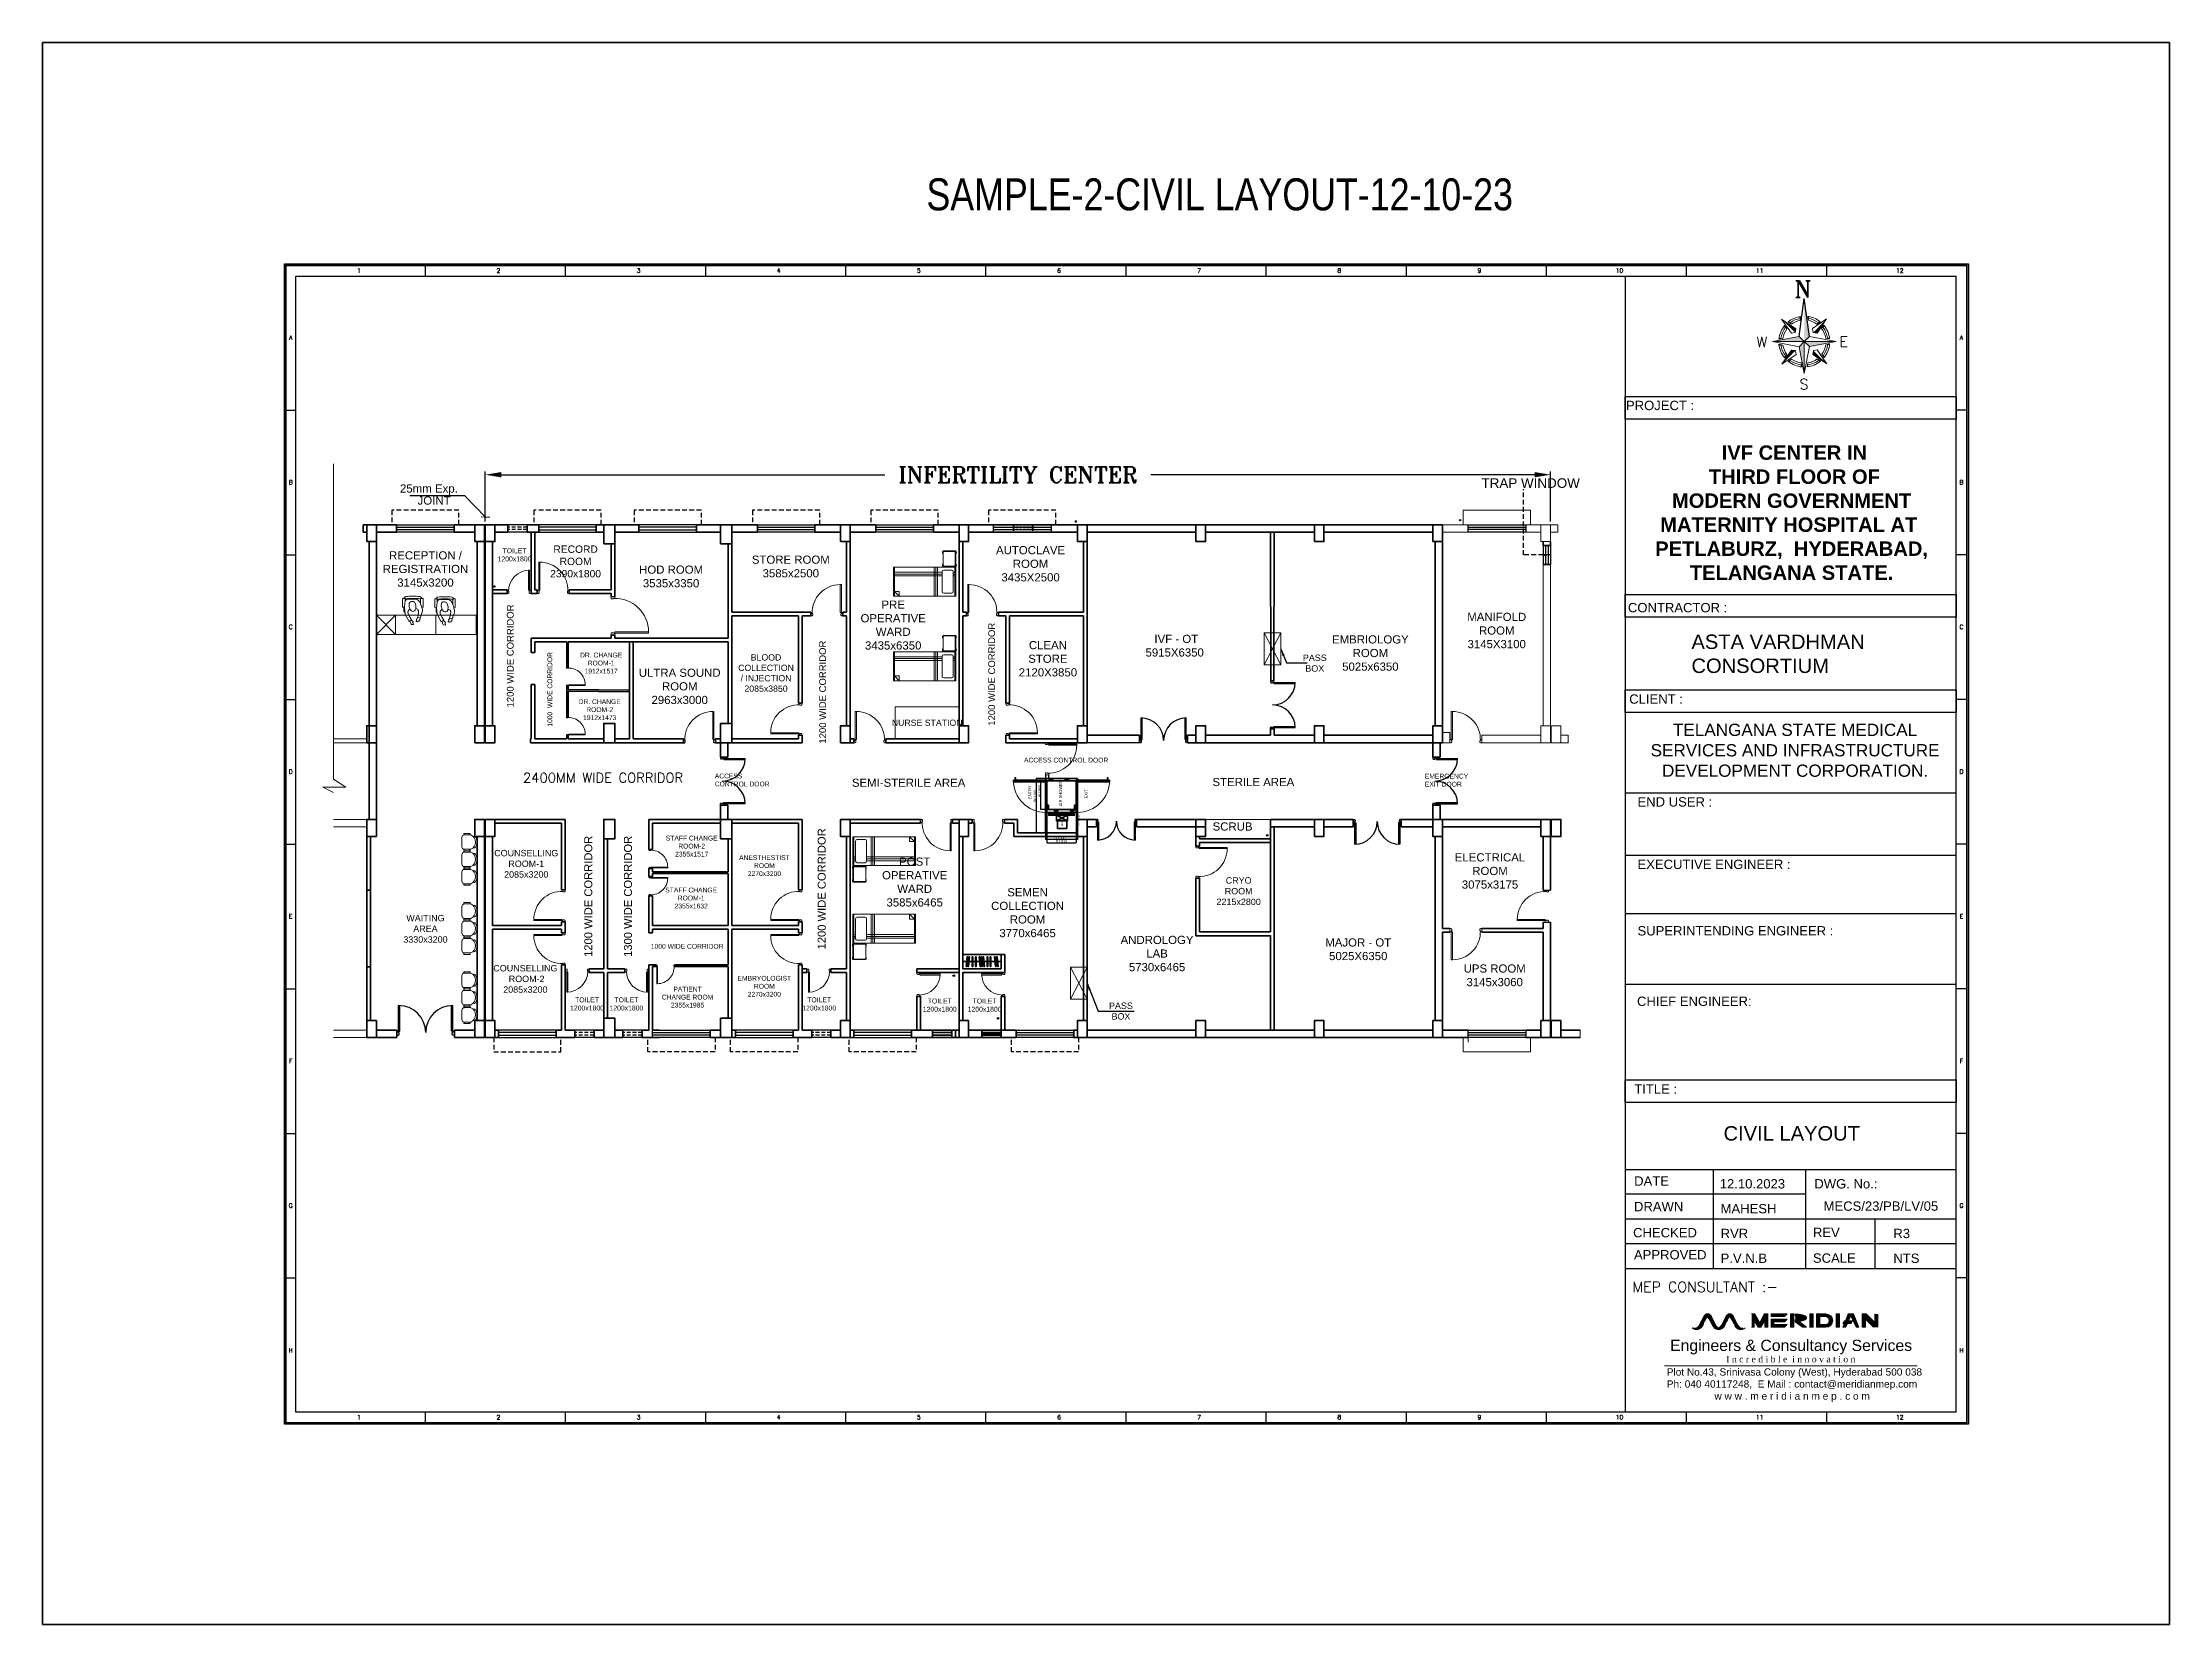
# Model space of a CAD drawing. Header units: millimetres. Extents: x 1380494 to 2061523, y -305664 to -174999.
# Drawn here: x 1982145 to 2048583, y -227091 to -177668 of the extents above; entities that cross this region are included whole.
import ezdxf
from ezdxf.enums import TextEntityAlignment as Align

# ---------------------------------------------------------------- set-up
doc = ezdxf.new("R2010")
doc.units = ezdxf.units.MM
doc.header["$LTSCALE"] = 600
doc.header["$MEASUREMENT"] = 0
doc.header["$PDMODE"] = 35
doc.linetypes.add('HIDDEN', pattern=[0.375, 0.25, -0.125])
doc.linetypes.add('Hidden 2mm', pattern=[3, 2, -1])
for name, color, linetype, lineweight in [('AHU-N Ducting', 30, 'Continuous', 0), ('AIR SHOWER', 7, 'Continuous', 35), ('col', 5, 'Continuous', 35), ('D.F', 251, 'Continuous', 5), ('DOOR', 144, 'Continuous', 13), ('funiture', 30, 'Continuous', 13), ('furniture', 30, 'Continuous', 9), ('FURNITURE WALL', 8, 'Continuous', 0), ('MEP_HVAC_VRF_COPPER_PIPE', 6, 'Continuous', 9), ('P-Wall', 250, 'Continuous', 35), ('toi-fix', 46, 'Continuous', 9), ('WIN', 151, 'Continuous', 9)]:
    doc.layers.add(name, color=color, linetype=linetype, lineweight=lineweight)
doc.layers.add('AREA', color=193, linetype='Continuous', plot=False)
for name, color, linetype in [('EXP JOINT', 3, 'Continuous'), ('Lines', 7, 'Continuous'), ('MEP_HVAC_COPPER_PIPE', 5, 'Continuous'), ('MEP_HVAC_DRAIN_PIPE', 7, 'Continuous'), ('TEXT', 250, 'Continuous'), ('TITLE', 7, 'Continuous'), ('wall', 1, 'Continuous'), ('walls', 1, 'Continuous'), ('Window', 4, 'Continuous')]:
    doc.layers.add(name, color=color, linetype=linetype)
doc.styles.add('ARIAL', font='arial.ttf')
doc.styles.add('IRFAN', font='romans.shx')
doc.styles.add('ROMANS', font='romans.shx')
doc.styles.add('ROMANT', font='romant.shx')
doc.styles.add('RT', font='romant.shx')
doc.styles.get("Standard").update_dxf_attribs({"font": 'stylu.ttf'})
doc.styles.add('style1', font='swisse.ttf', dxfattribs={"width": 0.8})
doc.dimstyles.new('BIGDFD', dxfattribs={"dimtxt": 8, "dimasz": 4, "dimexe": 1, "dimexo": 2, "dimtad": 1, "dimlfac": 10, "dimtxsty": 'Standard', "dimcen": 2.5, "dimclrd": 5, "dimclre": 3, "dimclrt": 1, "dimadec": 0, "dimazin": 0, "dimtfac": 1, "dimtmove": 0, "dimatfit": 3, "dimfxl": 1, "dimarcsym": 0})
doc.dimstyles.new('BIGDFD$0', dxfattribs={"dimtxt": 8, "dimasz": 4, "dimexe": 1, "dimexo": 2, "dimtad": 1, "dimlfac": 10, "dimtxsty": 'Standard', "dimcen": 2.5, "dimclrd": 5, "dimclre": 3, "dimclrt": 1, "dimadec": 0, "dimazin": 0, "dimtfac": 1, "dimtmove": 0, "dimatfit": 3, "dimfxl": 1, "dimarcsym": 0})
doc.dimstyles.new('CSB', dxfattribs={"dimscale": 150, "dimtxt": 1.5, "dimasz": 1.5, "dimexe": 1, "dimexo": 1, "dimgap": 1, "dimtad": 1, "dimdec": 0, "dimzin": 0, "dimdsep": 46, "dimtxsty": 'ROMANS', "dimblk": 'ARCHTICK', "dimcen": 1, "dimdle": 1, "dimclrd": 5, "dimclre": 5, "dimclrt": 6, "dimadec": 0, "dimazin": 0, "dimtfac": 1, "dimtdec": 0, "dimtix": 1, "dimtmove": 2, "dimatfit": 3, "dimldrblk": 'ARCHTICK', "dimfxl": 1, "dimtolj": 1, "dimtzin": 0, "dimarcsym": 0})
doc.dimstyles.get("Standard").update_dxf_attribs({"dimscale": 1.5, "dimtxt": 150, "dimasz": 150, "dimexe": 100, "dimexo": 100, "dimgap": 0.25, "dimtad": 0, "dimdec": 0, "dimzin": 0, "dimdsep": 46, "dimtxsty": 'ARIAL', "dimcen": 0.09, "dimdle": 100, "dimclrd": 7, "dimclre": 7, "dimclrt": 7, "dimadec": 0, "dimazin": 0, "dimtfac": 1, "dimtdec": 0, "dimtofl": 0, "dimtmove": 0, "dimatfit": 3, "dimfxl": 1, "dimtolj": 1, "dimtzin": 0, "dimarcsym": 0})

msp = doc.modelspace()

# ---------------------------------------------------------------- texts
at = {"lineweight": 9, "style": 'IRFAN'}
msp.add_text('MEP CONSULTANT :-', height=323.051892, dxfattribs=at).set_placement((2031811.7487, -216705.5134, 24.8941))
at = {"layer": 'AIR SHOWER'}
for s, height, p in [('ENTRY', 91.4932, (2013027.4363, -201303.7888)), ('AIR SHOWER', 91.4932, (2013991.3602, -201529.225)), ('EXIT', 91.4932, (2014791.847, -201284.7058)), ('BLOWER', 45.7466, (2014017.5844, -202138.6813)), ('CONTROLS', 45.7466, (2014527.1085, -202141.1213))]:
    msp.add_text(s, height=height, rotation=90, dxfattribs=at).set_placement(p)
at = {"layer": 'EXP JOINT', "color": 6, "style": 'ARIAL'}
for s, p in [('25mm Exp.', (1994213.9786, -191600.5706)), ('JOINT', (1994376.6651, -191976.6756))]:
    msp.add_text(s, height=256.28906, dxfattribs=at).set_placement(p, align=Align.MIDDLE_CENTER)
at = {"layer": 'TEXT', "color": 7, "style": 'RT'}
for s, p in [('W', (2035683.143, -187187.7409)), ('E', (2038273.6354, -187179.8189)), ('S', (2037025.725, -188507.4756))]:
    msp.add_text(s, height=329.2738, dxfattribs=at).set_placement(p)
at = {"layer": 'TEXT', "color": 8}
for s, style, p in [('TRAP WINDOW', 'ARIAL', (2028629.6228, -191671.4554)), ('2400MM WIDE CORRIDOR', 'ROMANT', (1999654.5018, -200875.5217))]:
    msp.add_text(s, height=300, dxfattribs=dict(at, style=style)).set_placement(p, align=Align.BOTTOM_CENTER)
at = {"layer": 'TEXT', "color": 8, "style": 'ARIAL'}
for s, height, p in [('1200 WIDE CORRIDOR', 212.5, (1996925.0733, -196832.8597)), ('1200 WIDE CORRIDOR', 212.5, (2011963.2825, -197404.3023)), ('1200 WIDE CORRIDOR', 212.5, (2006683.2825, -197962.9073)), ('1200 WIDE CORRIDOR', 250, (1999392.5189, -204343.0898)), ('1300 WIDE CORRIDOR', 250, (2000632.0135, -204343.0898)), ('1200 WIDE CORRIDOR', 250, (2006683.2825, -204109.0696))]:
    msp.add_text(s, height=height, rotation=90, dxfattribs=at).set_placement(p, align=Align.BOTTOM_CENTER)
at = {"layer": 'TEXT', "color": 7, "insert": (2009754.9911, -181911.1782), "char_height": 1000, "width": 19166.422352, "attachment_point": 1, "style": 'style1'}
msp.add_mtext('{\\fArial|b0|i0|c0|p34;SAMPLE-2-CIVIL LAYOUT-12-10-23}', dxfattribs=at)
at = {"layer": 'TEXT', "style": 'ARIAL'}
for s, insert, char_height, width, attachment_point in [('RECEPTION / REGISTRATION 3145x3200', (1994106.4175, -194116.3532), 255, 2770.907231, 5), ('TOILET\\P1200x1800', (1996888.2851, -193674.6077), 153, 1626.955662, 5), ('RECORD ROOM 2390x1800', (1998796.2115, -193879.9687), 229.5, 2254.176222, 5), ('STORE ROOM\\P3585x2500', (2005518.4404, -193696.9299), 255, 2572.786494, 2), ('AUTOCLAVE ROOM\\P3435X2500', (2013007.5388, -193953.0152), 255, 2711.592769, 5), ('HOD ROOM\\P3535x3350', (2001779.1085, -194349.8795), 255, 2711.592769, 5), ('PRE \\POPERATIVE WARD\\P3435x6350', (2008716.7271, -195868.7327), 255, 2454.157572, 5), ('MANIFOLD ROOM\\P3145X3100', (2027568.9106, -196038.6915), 255, 2493.816508, 5), ('CLEAN STORE\\P2120X3850', (2013549.4787, -196921.3299), 255, 2063.03619, 5), (' IVF - OT\\P5915X6350', (2017510.1533, -196512.9003), 255, 2454.157572, 5), ('EMBRIOLOGY ROOM 5025x6350', (2023622.4616, -196742.2801), 255, 2711.592769, 5), ('\\PDR. CHANGE ROOM-1 1912x1517', (1999593.8724, -196930.2148), 150, 1732.690976, 5), ('ULTRA SOUND\\PROOM\\P2963x3000', (2002048.4047, -197783.3928), 255, 2711.592769, 5), ('BLOOD COLLECTION\\P/ INJECTION \\P2085x3850', (2004744.9549, -197367.2816), 195.075, 2119.744031, 5), ('PASS BOX', (2021885.9049, -197057.0003), 200, 1149.249659, 5), ('\\PDR. CHANGE ROOM-2 1912x1473', (1999549.2836, -198385.6183), 150, 1648.554352, 5), ('NURSE STATION', (2009778.2805, -198920.7646), 195.075, 2119.744031, 5), ('STERILE AREA', (2019967.7264, -200772.8826), 255, 5392.825508, 5), ('SEMI-STERILE AREA', (2009198.4533, -200794.6448), 255, 5392.825508, 5), ('\\PSTAFF CHANGE ROOM-2 2355x1517', (2002423.8571, -202649.3075), 150, 1746.022389, 5), ('SCRUB', (2019317.4148, -202162.0058), 255, 3332.725793, 5), ('COUNSELLING ROOM-1 2085x3200', (1997254.738, -203326.1358), 200, 1382.810368, 5), ('\\PANESTHESTIST ROOM 2270x3200', (2004694.8769, -203257.6997), 150, 1728.132242, 5), ('POST \\POPERATIVE WARD\\P3585x6465', (2009387.8369, -203897.1787), 255, 2454.157572, 5), ('ELECTRICAL ROOM\\P3075x3175', (2027358.6499, -202996.6149), 255, 2572.786494, 2), ('CRYO ROOM 2215x2800', (2019507.6929, -204180.4319), 200, 1382.810368, 5), ('\\PSTAFF CHANGE ROOM-1 2355x1632', (2002407.2507, -204271.3995), 150, 1732.015044, 5), ('SEMEN COLLECTION ROOM \\P3770x6465', (2012913.9472, -204854.1737), 255, 2322.892968, 5), ('WAITING AREA 3330x3200', (1994106.4175, -205356.8528), 200, 1382.810368, 5), ('1000 WIDE CORRIDOR', (2002282.2593, -205904.4642), 150, 4316.114495, 5), ('ANDROLOGY LAB \\P5730x6465', (2016958.7883, -206131.357), 255, 2711.592769, 5), ('MAJOR - OT\\P5025X6350', (2023242.7511, -205997.0736), 255, 2454.157572, 5), ('COUNSELLING  ROOM-2 2085x3200', (1997228.1484, -206923.2279), 200, 1382.810368, 5), ('UPS ROOM\\P3145x3060', (2027505.4453, -206469.6114), 255, 2572.786494, 2), ('\\PPATIENT CHANGE ROOM 2355x1985', (2002293.3223, -207367.4396), 150, 1775.771839, 5), ('EMBRYOLOGIST ROOM \\P2270x3200', (2004691.8084, -207152.7973), 150, 2041.136867, 5), ('TOILET\\P1200x1800', (1999153.6487, -207705.3371), 153, 1626.955662, 5), ('TOILET\\P1200x1800', (2000383.6343, -207705.3371), 153, 1626.955662, 5), ('TOILET\\P1200x1800', (2006406.0707, -207705.3371), 153, 1626.955662, 5), ('TOILET\\P1200x1800', (2010171.038, -207742.4055), 153, 1626.955662, 5), ('TOILET\\P1200x1800', (2011571.9794, -207742.4055), 153, 1626.955662, 5), ('PASS BOX', (2015830.3032, -207927.8742), 200, 1149.249659, 5)]:
    msp.add_mtext(s, dxfattribs=dict(at, insert=insert, char_height=char_height, width=width, attachment_point=attachment_point))
at = {"layer": 'TEXT', "insert": (1997993.04, -197877.1506), "char_height": 150, "width": 4316.114495, "attachment_point": 5, "rotation": 90, "style": 'ARIAL'}
msp.add_mtext('1000  WIDE CORRIDOR', dxfattribs=at)
at = {"layer": 'TEXT', "char_height": 150, "attachment_point": 1, "style": 'ARIAL'}
for s, width, heights, insert in [('ACCESS CONTROL DOOR', 1769.59079, [761.4566], (2003143.7575, -200507.1847)), ('ACCESS CONTROL DOOR', 3273.391388, [103.4789], (2012802.9484, -200010.1377)), ('EMERGENCY EXIT DOOR', 1363.557096, [596.7809], (2025324.9162, -200513.2716))]:
    msp.add_mtext_dynamic_manual_height_columns(s, width=width, gutter_width=1375, heights=heights, dxfattribs=dict(at, insert=insert))
at = {"layer": 'TITLE', "color": 5, "style": 'RT'}
msp.add_text('N', height=519.3415, dxfattribs=at).set_placement((2036868.4487, -185632.2688))
at = {"layer": 'TITLE', "color": 7, "style": 'ARIAL'}
for s, height, p in [('PROJECT :', 291.90184, (2031605.7561, -189152.3731)), ('CONTRACTOR :', 291.901836, (2031667.0093, -195468.5503)), ('CLIENT :', 291.90184, (2031707.4244, -198324.6394)), ('TITLE :', 291.90184, (2031865.5053, -210511.885)), ('12.10.2023', 291.90184, (2034535.3388, -213469.4426)), ('DWG. No.:', 291.90184, (2037490.6418, -213469.4801)), ('MAHESH', 291.90184, (2034562.463, -214246.4569)), ('RVR', 291.90184, (2034562.463, -215021.5029)), ('REV', 291.90184, (2037445.5988, -214987.3871)), ('R3', 291.90184, (2039958.2468, -215021.5029)), ('P.V.N.B', 291.90184, (2034562.463, -215796.2052)), ('SCALE', 291.90184, (2037445.5988, -215791.4997)), ('NTS', 291.90184, (2039958.2468, -215796.2052))]:
    msp.add_text(s, height=height, dxfattribs=at).set_placement(p)
at = {"layer": 'TITLE', "style": 'ARIAL'}
msp.add_text('CIVIL LAYOUT', height=450, dxfattribs=at).set_placement((2036784.5392, -211971.8268, -1163.0835), align=Align.CENTER)
at = {"layer": 'TITLE', "color": 7, "style": 'ARIAL'}
for s, p in [('DATE', (2032404.7842, -213237.8303)), ('DRAWN ', (2032683.9996, -214034.9024)), ('CHECKED', (2032825.3332, -214849.7294)), ('APPROVED', (2032988.5545, -215540.4747))]:
    msp.add_text(s, height=291.90184, dxfattribs=at).set_placement(p, align=Align.MIDDLE_CENTER)
msp.add_text('MECS/23/PB/LV/05', height=291.901836, dxfattribs=at).set_placement((2039569.167, -214166.092), align=Align.CENTER)
at = {"layer": 'TITLE', "style": 'ARIAL'}
for s, insert, char_height, width, attachment_point in [('\\fArial|b1|i0|c0|p34; IVF CENTER IN\\P THIRD FLOOR OF \\PMODERN GOVERNMENT MATERNITY HOSPITAL AT  PETLABURZ,  HYDERABAD, TELANGANA STATE.', (2036779.23, -190255.0018), 450, 10819.097673, 2), ('ASTA VARDHMAN CONSORTIUM', (2033651.612, -196164.2196, -1105.3946), 450, 7121.263768, 1), ('{\\fArial|b0|i0|c0|p34;TELANGANA STATE MEDICAL SERVICES AND INFRASTRUCTURE DEVELOPMENT CORPORATION.}', (2036888.1964, -198949.6484), 382.5, 9196.233022, 2)]:
    msp.add_mtext(s, dxfattribs=dict(at, insert=insert, char_height=char_height, width=width, attachment_point=attachment_point))
at = {"layer": 'TITLE', "color": 7, "attachment_point": 1, "style": 'ARIAL'}
for s, insert, char_height, width in [('END USER :', (2031966.6124, -201245.3667), 291.90184, 5373.887), ('EXECUTIVE ENGINEER :', (2031966.6124, -203197.229), 291.901836, 5373.887), ('{\\fArial|b0|i0|c0|p34;SUPERINTENDING ENGINEER :}', (2031966.6124, -205272.8177), 291.901836, 6674.738123), ('{\\fArial|b0|i0|c0|p34;CHIEF ENGINEER:}', (2031951.0681, -207474.9862), 291.901836, 5373.887)]:
    msp.add_mtext(s, dxfattribs=dict(at, insert=insert, char_height=char_height, width=width))

# ---------------------------------------------------------------- blocks, each defined once
blk = doc.blocks.new('A$C66962185')
at = {"layer": 'TITLE', "color": 7}
for p, q in [((30.11, -140930.66), (30.11, -140928.36)), ((60.37, -140930.66), (60.37, -140928.36)), ((90.64, -140930.66), (90.64, -140928.36)), ((120.9, -140930.66), (120.9, -140928.36)), ((151.16, -140930.66), (151.16, -140928.36)), ((181.42, -140930.66), (181.42, -140928.36)), ((211.69, -140930.66), (211.69, -140928.36)), ((241.95, -140930.66), (241.95, -140928.36)), ((272.21, -140930.66), (272.21, -140928.36)), ((302.47, -140930.66), (302.47, -140928.36)), ((332.74, -140930.66), (332.74, -140928.36)), ((363, -140959.61), (360.7, -140959.61)), ((363, -140990.86), (360.7, -140990.86)), ((363, -141022.1), (360.7, -141022.1)), ((363, -141053.35), (360.7, -141053.35)), ((363, -141084.59), (360.7, -141084.59)), ((363, -141115.84), (360.7, -141115.84)), ((363, -141147.08), (360.7, -141147.08))]:
    blk.add_line(p, q, dxfattribs=at)
at = {"layer": 'TITLE'}
for p, q in [((2.14, -140930.66), (360.7, -140930.66)), ((2.14, -141176.03), (2.14, -140930.66)), ((360.7, -141176.03), (360.7, -140930.66)), ((360.7, -141176.03), (2.14, -141176.03))]:
    blk.add_line(p, q, dxfattribs=at)
at = {"layer": 'TITLE', "color": 0}
for p, q in [((-0.15, -140959.61), (2.14, -140959.61)), ((-0.15, -140990.86), (2.14, -140990.86)), ((-0.15, -141022.1), (2.14, -141022.1)), ((-0.15, -141053.35), (2.14, -141053.35)), ((0, -141084.59), (2.14, -141084.59)), ((-0.15, -141115.84), (2.14, -141115.84)), ((-0.15, -141147.08), (2.14, -141147.08)), ((30.11, -141178.33), (30.11, -141176.03)), ((60.37, -141178.33), (60.37, -141176.03)), ((90.64, -141178.33), (90.64, -141176.03)), ((120.9, -141178.33), (120.9, -141176.03)), ((151.16, -141178.33), (151.16, -141176.03)), ((181.42, -141178.33), (181.42, -141176.03)), ((211.69, -141178.33), (211.69, -141176.03)), ((241.95, -141178.33), (241.95, -141176.03)), ((272.21, -141178.33), (272.21, -141176.03)), ((302.47, -141178.33), (302.47, -141176.03)), ((332.74, -141178.33), (332.74, -141176.03))]:
    blk.add_line(p, q, dxfattribs=at)
at = {"layer": 'TITLE', "color": 7, "const_width": 0.355}
blk.add_lwpolyline([(363, -140928.36), (363, -141178.33), (0, -141178.33), (0, -140928.36)], close=True, dxfattribs=at)
at = {"layer": 'TITLE', "color": 7, "style": 'ROMANS'}
for s, p in [('1', (15.75, -140929.48)), ('2', (45.89, -140929.48)), ('3', (76.15, -140929.48)), ('4', (106.41, -140929.48)), ('5', (136.67, -140929.48)), ('6', (166.94, -140929.48)), ('7', (197.2, -140929.48)), ('8', (227.46, -140929.48)), ('9', (257.73, -140929.48)), ('10', (287.99, -140929.48)), ('11', (318.25, -140929.48)), ('12', (348.51, -140929.48)), ('A', (361.83, -140943.96)), ('B', (361.83, -140975.21)), ('C', (361.83, -141006.45)), ('D', (361.83, -141037.7)), ('E', (361.83, -141068.94)), ('F', (361.83, -141100.19)), ('G', (361.83, -141131.44)), ('H', (361.83, -141162.68))]:
    blk.add_text(s, height=0.952, dxfattribs=at).set_placement(p, align=Align.MIDDLE)
at = {"layer": 'TITLE', "color": 0, "style": 'ROMANS'}
for s, p in [('A', (1.02, -140943.96)), ('B', (1.02, -140975.21)), ('C', (1.02, -141006.45)), ('D', (1.02, -141037.7)), ('E', (1.02, -141068.94)), ('F', (1.02, -141100.19)), ('G', (1.02, -141131.44)), ('H', (1.02, -141162.68)), ('1', (15.75, -141177.15)), ('2', (45.89, -141177.15)), ('3', (76.15, -141177.15)), ('4', (106.41, -141177.15)), ('5', (136.67, -141177.15)), ('6', (166.94, -141177.15)), ('7', (197.2, -141177.15)), ('8', (227.46, -141177.15)), ('9', (257.73, -141177.15)), ('10', (287.99, -141177.15)), ('11', (318.25, -141177.15)), ('12', (348.51, -141177.15))]:
    blk.add_text(s, height=0.952, dxfattribs=at).set_placement(p, align=Align.MIDDLE)
blk = doc.blocks.new('A$C772B36EA')
at = {"layer": 'TITLE', "color": 5}
for p in [(-343, 338), (338, 343)]:
    blk.add_line(p, (0, 2877), dxfattribs=at)
at = {"layer": 'TITLE', "color": 8, "lineweight": 5}
for p, q in [((-566, 858), (-1516, 1493)), ((-866, 553), (-1516, 1493)), ((-287, 1418), (-252, 1683)), ((-287, 1418), (-252, 1683)), ((270, 1421), (233, 1686)), ((270, 1421), (233, 1686)), ((270, 1421), (233, 1686)), ((553, 866), (1493, 1516)), ((858, 566), (1493, 1516)), ((-343, 338), (-2128, 0)), ((-2128, 0), (0, 0)), ((0, 0), (-2128, 0)), ((-338, -343), (-2128, 0)), ((-1432, 209), (-1695, 156)), ((-1173, 847), (-1326, 1068)), ((-865, 1160), (-1088, 1309)), ((-606, 597), (-866, 553)), ((-606, 597), (-566, 858)), ((0, 0), (-343, 338)), ((-343, 338), (0, 0)), ((-338, -343), (0, 0)), ((0, 0), (-338, -343)), ((0, 0), (338, 343)), ((338, 343), (0, 0)), ((0, 0), (343, -338)), ((343, -338), (0, 0)), ((0, 0), (0, -2128)), ((0, -2128), (0, 0)), ((0, 0), (2128, 0)), ((2128, 0), (0, 0)), ((338, 343), (2128, 0)), ((343, -338), (2128, 0)), ((597, 606), (553, 866)), ((597, 606), (858, 566)), ((847, 1173), (1068, 1326)), ((1160, 865), (1309, 1088)), ((1428, 230), (1692, 182)), ((-1428, -230), (-1692, -182)), ((-858, -566), (-1493, -1516)), ((-553, -866), (-1493, -1516)), ((-1160, -865), (-1309, -1088)), ((-847, -1173), (-1068, -1326)), ((-597, -606), (-858, -566)), ((-597, -606), (-553, -866)), ((-338, -343), (0, -2128)), ((343, -338), (0, -2128)), ((606, -597), (566, -858)), ((566, -858), (1516, -1493)), ((606, -597), (866, -553)), ((865, -1160), (1088, -1309)), ((866, -553), (1516, -1493)), ((1173, -847), (1326, -1068)), ((1432, -209), (1695, -156)), ((-209, -1432), (-156, -1695)), ((230, -1428), (182, -1692))]:
    blk.add_line(p, q, dxfattribs=at)
for radius, start, end in [(1702, 98.52692, 129.72625), (1575, 99.85136, 126.70773), (1702, 51.14269, 82.1348), (1575, 54.16121, 80.81434), (1702, 141.14269, 174.72625), (1575, 144.16121, 171.70773), (1447, 144.16121, 171.70773), (1447, 101.42181, 126.70773), (1447, 54.16121, 79.24868), (1447, 9.16121, 36.70773), (1575, 9.16121, 36.70773), (1702, 6.14269, 39.72625), (1702, 186.14269, 219.72625), (1575, 189.16121, 216.70773), (1447, 189.16121, 216.70773), (1702, 231.14269, 264.72625), (1575, 234.16121, 261.70773), (1447, 234.16121, 261.70773), (1702, 276.14269, 309.72625), (1447, 279.1612, 306.70773), (1575, 279.1612, 306.70773), (1447, 324.16121, 351.70773), (1575, 324.16121, 351.70773), (1702, 321.14269, 354.72625)]:
    blk.add_arc((0, 0), radius, start, end, dxfattribs=at)
at = {"layer": 'TITLE', "color": 5}
blk.add_solid([(0, 2877), (338, 343), (0, 0)], dxfattribs=at)
at = {"layer": 'TITLE', "color": 8, "lineweight": 5}
for points in [[(-1516, 1493), (-566, 858), (-606, 597)], [(-252, 1683), (-340, 1668), (-287, 1418)], [(233, 1686), (320, 1672), (270, 1421)], [(1493, 1516), (858, 566), (597, 606)], [(-2128, 0), (-343, 338), (0, 0)], [(-1684, 245), (-1695, 156), (-1432, 209)], [(-1326, 1068), (-1380, 997), (-1173, 847)], [(-1088, 1309), (-1017, 1365), (-865, 1160)], [(0, -2128), (-338, -343), (0, 0)], [(2128, 0), (343, -338), (0, 0)], [(1068, 1326), (997, 1380), (847, 1173)], [(1309, 1088), (1365, 1017), (1160, 865)], [(1680, 271), (1692, 182), (1428, 230)], [(-1680, -271), (-1692, -182), (-1428, -230)], [(-1493, -1516), (-858, -566), (-597, -606)], [(-1309, -1088), (-1365, -1017), (-1160, -865)], [(-1068, -1326), (-997, -1380), (-847, -1173)], [(1516, -1493), (566, -858), (606, -597)], [(1088, -1309), (1017, -1365), (865, -1160)], [(1326, -1068), (1380, -997), (1173, -847)], [(1684, -245), (1695, -156), (1432, -209)], [(-245, -1684), (-156, -1695), (-209, -1432)], [(271, -1680), (182, -1692), (230, -1428)]]:
    blk.add_solid(points, dxfattribs=at)
blk = doc.blocks.new('MECS')
at = {"layer": 'AHU-N Ducting', "lineweight": 0}
for color, points in [(160, [(0.513, 0.909, -0.255342), (0.515, 0.912, -0.046847), (0.522, 0.929, -0.026654), (0.534, 0.952, -0.067185), (0.556, 0.983, -0.027641), (0.574, 1.003), (0.577, 1.006, 0.172136), (0.551, 1.012, 0.247314), (0.52, 0.99), (0.472, 0.896, -0.018001), (0.47, 0.892, -0.031918), (0.466, 0.887, -0.107063), (0.458, 0.878, -0.068722), (0.445, 0.87, -0.110082), (0.433, 0.866, -0.048168), (0.422, 0.865, -0.255342), (0.422, 0.865, -0.105522), (0.41, 0.866, -0.052874), (0.399, 0.87, 0.050549), (0.409, 0.862, 0.15879), (0.448, 0.851, 0.025573), (0.455, 0.852, 0.056901), (0.47, 0.858, 0.076128), (0.493, 0.875, 0.056355), (0.507, 0.895)]), (150, [(0.574, 1.003), (0.556, 0.983, -0.088717), (0.599, 0.909), (0.606, 0.895, 0.090805), (0.626, 0.869, 0.094622), (0.647, 0.865, 0.097626), (0.668, 0.869, -0.179862), (0.639, 0.896), (0.591, 0.99, 0.136823), (0.577, 1.006, 0.004233)]), (160, [(0.739, 0.909, -0.255342), (0.74, 0.912, -0.046847), (0.747, 0.929, -0.026654), (0.759, 0.952, -0.067185), (0.781, 0.983, -0.027641), (0.799, 1.003), (0.802, 1.006, 0.172136), (0.776, 1.012, 0.247314), (0.745, 0.99), (0.697, 0.896, -0.018001), (0.695, 0.892, -0.031918), (0.691, 0.887, -0.107063), (0.683, 0.878, -0.068722), (0.67, 0.87, -0.110082), (0.658, 0.866, -0.048168), (0.647, 0.865, -0.255342), (0.647, 0.865, -0.105522), (0.635, 0.866, -0.052874), (0.624, 0.87, 0.050549), (0.634, 0.862, 0.15879), (0.673, 0.851, 0.025573), (0.68, 0.852, 0.056901), (0.695, 0.858, 0.076128), (0.718, 0.875, 0.056355), (0.732, 0.895)]), (160, [(0.689, 0.865, -0.097626), (0.668, 0.869, -0.097626), (0.647, 0.865, -0.094622), (0.626, 0.869, 0.087249), (0.652, 0.853, 0.25446), (0.712, 0.87, -0.106044)]), (150, [(0.799, 1.003), (0.781, 0.983, -0.082822), (0.824, 0.909), (0.831, 0.895, 0.090805), (0.851, 0.869, 0.094622), (0.872, 0.865, 0.097626), (0.893, 0.869, -0.179862), (0.864, 0.896), (0.816, 0.99, 0.136823), (0.802, 1.006, 0.004233)]), (150, [(0.914, 0.865, -0.097626), (0.893, 0.869, -0.097626), (0.872, 0.865, -0.094622), (0.851, 0.869, 0.087249), (0.877, 0.853, 0.25446), (0.937, 0.87, -0.106044)]), (1, [(1.03, 0.944), (1.071, 0.876), (1.098, 0.876), (1.139, 0.944), (1.139, 0.876), (1.167, 0.876), (1.167, 1.012), (1.132, 1.012), (1.086, 0.92), (1.037, 1.012), (1.003, 1.012), (1.003, 0.876), (1.03, 0.876)]), (251, [(1.201, 1.012), (1.201, 0.985), (1.337, 0.985), (1.364, 1.012)]), (251, [(1.201, 0.957), (1.201, 0.876), (1.337, 0.876), (1.364, 0.903), (1.228, 0.903), (1.228, 0.93), (1.337, 0.93), (1.364, 0.957)]), (251, [(1.398, 0.876), (1.432, 0.876), (1.432, 1.012), (1.398, 1.012)]), (251, [(1.63, 1.012), (1.596, 1.012), (1.596, 0.876), (1.63, 0.876)]), (251, [(1.896, 1.012), (1.862, 1.012), (1.862, 0.876), (1.896, 0.876)]), (251, [(2.011, 0.913), (2.027, 0.94), (1.943, 0.94), (1.93, 0.913)]), (251, [(1.976, 0.913), (1.945, 0.913), (1.93, 0.876), (1.959, 0.876)]), (251, [(2.011, 0.99), (2.064, 0.876), (2.093, 0.876), (2.039, 1.012), (1.984, 1.012), (1.956, 0.94), (1.989, 0.94)]), (251, [(2.161, 0.959), (2.243, 0.876), (2.291, 0.876), (2.291, 1.012), (2.257, 1.012), (2.257, 0.924), (2.168, 1.012), (2.127, 1.012), (2.127, 0.876), (2.161, 0.876)])]:
    blk.add_hatch(color=color, dxfattribs=at).paths.add_polyline_path(points)
h = blk.add_hatch(color=251, dxfattribs=at)
edge = h.paths.add_edge_path()
edge.add_ellipse((1.446, 0.971), major_axis=(-0.116, 0), ratio=0.352941, start_angle=110.1798, end_angle=270)
edge.add_line((1.446, 1.012), (1.446, 0.992))
edge.add_ellipse((1.446, 0.971), major_axis=(-0.0701, 0), ratio=0.291522, start_angle=90, end_angle=270, ccw=False)
edge.add_line((1.446, 0.951), (1.446, 0.93))
edge.add_line((1.446, 0.93), (1.519, 0.876))
edge.add_line((1.519, 0.876), (1.562, 0.876))
edge.add_line((1.562, 0.876), (1.486, 0.933))
h = blk.add_hatch(color=251, dxfattribs=at)
h.paths.add_polyline_path([(1.664, 0.876), (1.759, 0.876, 1), (1.759, 1.012), (1.664, 1.012)])
h.paths.add_polyline_path([(1.698, 0.985), (1.751, 0.985, -1), (1.751, 0.903), (1.698, 0.903)], flags=16)
at = {"layer": 'AHU-N Ducting', "color": 160, "lineweight": 0}
for p, q in [((0.472, 0.896, -0.005), (0.52, 0.99, -0.005)), ((0.507, 0.895, -0.005), (0.513, 0.909, -0.005)), ((0.697, 0.896, -0.005), (0.745, 0.99, -0.005)), ((0.732, 0.895, -0.005), (0.739, 0.909, -0.005))]:
    blk.add_line(p, q, dxfattribs=at)
at = {"layer": 'AHU-N Ducting', "color": 150, "lineweight": 0}
for p, q in [((0.639, 0.896, -0.005), (0.591, 0.99, -0.005)), ((0.606, 0.895, -0.005), (0.599, 0.909, -0.005)), ((0.864, 0.896, -0.005), (0.816, 0.99, -0.005))]:
    blk.add_line(p, q, dxfattribs=at)
at = {"layer": 'AHU-N Ducting', "color": 1, "lineweight": 0}
for p, q in [((1.003, 1.012, -0.005), (1.037, 1.012, -0.005)), ((1.03, 0.876, -0.005), (1.003, 0.876, -0.005)), ((1.03, 0.944, -0.005), (1.071, 0.876, -0.005)), ((1.03, 0.876, -0.005), (1.03, 0.944, -0.005)), ((1.03, 0.876, -0.005), (1.03, 0.944, -0.005)), ((1.037, 1.012, -0.005), (1.086, 0.92, -0.005)), ((1.071, 0.876, -0.005), (1.098, 0.876, -0.005)), ((1.132, 1.012, -0.005), (1.086, 0.92, -0.005)), ((1.139, 0.944, -0.005), (1.098, 0.876, -0.005)), ((1.167, 1.012, -0.005), (1.132, 1.012, -0.005)), ((1.134, 1.012, -0.005), (1.162, 1.012, -0.005)), ((1.139, 0.876, -0.005), (1.139, 0.944, -0.005)), ((1.139, 0.876, -0.005), (1.139, 0.944, -0.005)), ((1.139, 0.876, -0.005), (1.167, 0.876, -0.005)), ((1.167, 0.876, -0.005), (1.167, 1.012, -0.005))]:
    blk.add_line(p, q, dxfattribs=at)
at = {"layer": 'AHU-N Ducting', "color": 251, "lineweight": 0}
for p, q in [((1.201, 1.012, -0.005), (1.364, 1.012, -0.005)), ((1.201, 0.985, -0.005), (1.201, 1.012, -0.005)), ((1.201, 0.985, -0.005), (1.337, 0.985, -0.005)), ((1.201, 0.957, -0.005), (1.364, 0.957, -0.005)), ((1.201, 0.876, -0.005), (1.201, 0.957, -0.005)), ((1.201, 0.876, -0.005), (1.337, 0.876, -0.005)), ((1.228, 0.93, -0.005), (1.337, 0.93, -0.005)), ((1.228, 0.903, -0.005), (1.228, 0.93, -0.005)), ((1.228, 0.903, -0.005), (1.364, 0.903, -0.005)), ((1.337, 0.985, -0.005), (1.364, 1.012, -0.005)), ((1.337, 0.93, -0.005), (1.364, 0.957, -0.005)), ((1.337, 0.876, -0.005), (1.364, 0.903, -0.005)), ((1.398, 1.012, -0.005), (1.432, 1.012, -0.005)), ((1.398, 1.012, -0.005), (1.398, 0.876, -0.005)), ((1.398, 0.876, -0.005), (1.432, 0.876, -0.005)), ((1.432, 1.012, -0.005), (1.432, 0.876, -0.005)), ((1.446, 1.012, -0.005), (1.446, 0.992, -0.005)), ((1.446, 0.93, -0.005), (1.446, 0.951, -0.005)), ((1.446, 0.93, -0.005), (1.519, 0.876, -0.005)), ((1.486, 0.933, -0.005), (1.562, 0.876, -0.005)), ((1.519, 0.876, -0.005), (1.562, 0.876, -0.005)), ((1.596, 1.012, -0.005), (1.63, 1.012, -0.005)), ((1.596, 0.876, -0.005), (1.596, 1.012, -0.005)), ((1.596, 0.876, -0.005), (1.63, 0.876, -0.005)), ((1.63, 1.012, -0.005), (1.63, 0.876, -0.005)), ((1.664, 1.012, -0.005), (1.759, 1.012, -0.005)), ((1.664, 1.012, -0.005), (1.664, 0.876, -0.005)), ((1.664, 0.876, -0.005), (1.759, 0.876, -0.005)), ((1.698, 0.985, -0.005), (1.751, 0.985, -0.005)), ((1.698, 0.985, -0.005), (1.698, 0.903, -0.005)), ((1.698, 0.903, -0.005), (1.751, 0.903, -0.005)), ((1.862, 1.012, -0.005), (1.896, 1.012, -0.005)), ((1.862, 0.876, -0.005), (1.862, 1.012, -0.005)), ((1.862, 0.876, -0.005), (1.896, 0.876, -0.005)), ((1.896, 1.012, -0.005), (1.896, 0.876, -0.005)), ((1.93, 0.913, -0.005), (1.943, 0.94, -0.005)), ((2.011, 0.913, -0.005), (1.93, 0.913, -0.005)), ((1.93, 0.876, -0.005), (1.945, 0.913, -0.005)), ((1.959, 0.876, -0.005), (1.93, 0.876, -0.005)), ((2.027, 0.94, -0.005), (1.943, 0.94, -0.005)), ((1.956, 0.94, -0.005), (1.984, 1.012, -0.005)), ((1.959, 0.876, -0.005), (1.976, 0.913, -0.005)), ((1.984, 1.012, -0.005), (2.039, 1.012, -0.005)), ((1.989, 0.94, -0.005), (2.011, 0.99, -0.005)), ((2.064, 0.876, -0.005), (2.011, 0.99, -0.005)), ((2.027, 0.94, -0.005), (2.011, 0.913, -0.005)), ((2.093, 0.876, -0.005), (2.039, 1.012, -0.005)), ((2.064, 0.876, -0.005), (2.093, 0.876, -0.005)), ((2.127, 1.012, -0.005), (2.168, 1.012, -0.005)), ((2.127, 0.876, -0.005), (2.127, 1.012, -0.005)), ((2.127, 0.876, -0.005), (2.161, 0.876, -0.005)), ((2.243, 0.876, -0.005), (2.161, 0.959, -0.005)), ((2.161, 0.876, -0.005), (2.161, 0.959, -0.005)), ((2.168, 1.012, -0.005), (2.257, 0.924, -0.005)), ((2.257, 0.924, -0.005), (2.257, 1.012, -0.005))]:
    blk.add_line(p, q, dxfattribs=at)
at = {"layer": 'AHU-N Ducting', "color": 251, "lineweight": 0, "ltscale": 0.85}
blk.add_line((0.117, 0.483, -0.006), (2.686, 0.483, -0.006), dxfattribs=at)
at = {"layer": 'AHU-N Ducting', "color": 160, "lineweight": 0}
for centre, radius, start, end in [((0.445, 0.916, -0.005), 0.0652, 225.1548, 282.2607), ((0.422, 0.921, -0.005), 0.0561, 245.9054, 270.1184), ((0.422, 0.921, -0.005), 0.0561, 270, 333.0888), ((0.425, 0.94, -0.005), 0.0938, 291.3378, 331.2105), ((0.742, 0.829, -0.005), 0.242, 132.9373, 160.5981), ((0.556, 0.972, -0.005), 0.0401, 90, 153.0888), ((0.556, 0.972, -0.005), 0.0401, 26.9112, 90), ((0.686, 0.936, -0.005), 0.09, 207.3023, 248.0019), ((0.67, 0.916, -0.005), 0.0652, 225.1548, 282.2607), ((0.647, 0.921, -0.005), 0.0561, 245.9054, 270.1184), ((0.647, 0.921, -0.005), 0.0561, 270, 333.0888), ((0.666, 0.916, -0.005), 0.0652, 257.808, 314.8452), ((0.689, 0.921, -0.005), 0.0561, 245.9054, 270.1184), ((0.65, 0.94, -0.005), 0.0938, 291.3378, 331.2105), ((0.967, 0.829, -0.005), 0.242, 132.9373, 160.5981), ((0.781, 0.972, -0.005), 0.0401, 90, 153.0888), ((0.781, 0.972, -0.005), 0.0401, 26.9112, 90)]:
    blk.add_arc(centre, radius, start, end, dxfattribs=at)
at = {"layer": 'AHU-N Ducting', "color": 150, "lineweight": 0}
for centre, radius, start, end in [((0.369, 0.826, -0.005), 0.244, 19.8278, 40.1072), ((0.646, 0.921, -0.005), 0.0561, 248.4971, 270.1184), ((0.689, 0.925, -0.005), 0.06, 206.9112, 270), ((0.689, 0.921, -0.005), 0.0561, 206.9112, 270), ((0.689, 0.921, -0.005), 0.0561, 206.9112, 270), ((0.647, 0.921, -0.005), 0.0561, 270, 292.3036), ((0.579, 0.816, -0.005), 0.262, 20.8244, 39.7594), ((0.911, 0.936, -0.005), 0.09, 207.3023, 248.0019), ((0.872, 0.921, -0.005), 0.0561, 248.4971, 270.1184), ((0.914, 0.921, -0.005), 0.0561, 206.9112, 270), ((0.872, 0.921, -0.005), 0.0561, 270, 292.3036), ((0.891, 0.916, -0.005), 0.0652, 257.7393, 314.8452), ((0.914, 0.921, -0.005), 0.0561, 245.9054, 270.1184)]:
    blk.add_arc(centre, radius, start, end, dxfattribs=at)
at = {"layer": 'AHU-N Ducting', "color": 251, "lineweight": 0}
for centre, radius in [((1.751, 0.944, -0.005), 0.0409), ((1.759, 0.944, -0.005), 0.0681)]:
    blk.add_arc(centre, radius, 270, 90, dxfattribs=at)
for major_axis, ratio, start_param in [((-0.116, 0), 0.352941, 1.923001), ((-0.0701, 0), 0.291522, 1.570796)]:
    blk.add_ellipse((1.446, 0.971, -0.005), major_axis=major_axis, ratio=ratio, start_param=start_param, end_param=4.712389, dxfattribs=at)
at = {"layer": 'AHU-N Ducting', "color": 251, "lineweight": 0, "attachment_point": 1, "style": 'ARIAL'}
for s, insert, char_height, width in [('{\\C1;Engineers & Consultancy Services \\P}', (0.175, 0.749, -0.015), 0.11475, 24.25437), ('{\\C252;Plot No.43, Srinivasa Colony (West), Hyderabad 500 038\\PPh: 040 40117248,  E Mail : contact@meridianmep.com\\P                 w w w . m e r i d i a n m e p . c o m }', (0.141, 0.458, -0.006), 0.07344, 2.63264)]:
    blk.add_mtext(s, dxfattribs=dict(at, insert=insert, char_height=char_height, width=width))
at = {"layer": 'AHU-N Ducting', "color": 251, "lineweight": 0, "ltscale": 0.85, "insert": (1.402, 0.551, -0.006), "char_height": 0.06518, "attachment_point": 5, "line_spacing_factor": 0.6, "style": 'ARIAL'}
blk.add_mtext('{\\FBatang|c0;\\C5;I n c r e d i b l e  i n n o v a t i o n\\P}', dxfattribs=at)
blk = doc.blocks.new('A$C19B8274B')
at = {"layer": 'DOOR'}
blk.add_line((-45, 925), (-80, 925), dxfattribs=at)
at = {"layer": 'DOOR', "color": 8}
for p, q in [((-80, 50), (-80, 925)), ((-45, 50), (-45, 925)), ((-45, 50), (-80, 50)), ((-955, -50), (-955, -47.5)), ((-940, -35), (-942.5, -35)), ((-60, -35), (-57.5, -35)), ((-45, -50), (-45, -47.5))]:
    blk.add_line(p, q, dxfattribs=at)
for points in [[(-940, 15), (-955, 15), (-955, 50), (-1000, 50), (-1000, -50), (-955, -50)], [(-940, -35), (-940, 15)], [(-60, 15), (-45, 15), (-45, 50), (0, 50), (0, -50), (-45, -50)], [(-60, -35), (-60, 15)]]:
    blk.add_lwpolyline(points, dxfattribs=at)
for centre, radius, start, end in [((-80, 50), 875, 90, 182.29244), ((-955, -35), 12.5, 270, 0), ((-45, -35), 12.5, 180, 270)]:
    blk.add_arc(centre, radius, start, end, dxfattribs=at)
blk = doc.blocks.new('A$C45A5314D')
at = {"layer": 'furniture', "color": 8, "ltscale": 0.75}
for p, q in [((-1962, 946), (-1950, 946)), ((-1962, 946), (-1950, 946)), ((-1962, 946), (-1962, 887)), ((-1962, 944), (-1950, 944)), ((-1962, 943), (-1950, 943)), ((-1962, 941), (-1950, 941)), ((-1962, 939), (-1950, 939)), ((-1962, 936), (-1950, 936)), ((-1962, 932), (-1950, 932)), ((-1962, 927), (-1950, 927)), ((-1962, 921), (-1950, 921)), ((-1962, 913), (-1950, 913)), ((-1962, 907), (-1950, 907)), ((-1962, 902), (-1950, 902)), ((-1962, 898), (-1950, 898)), ((-1962, 895), (-1950, 895)), ((-1962, 892), (-1950, 892)), ((-1962, 891), (-1950, 891)), ((-1962, 889), (-1950, 889)), ((-1962, 888), (-1950, 888)), ((-1962, 887), (-1950, 887)), ((-1950, 967), (-1550, 967)), ((-1950, 467), (-1950, 967)), ((-1930, 948), (-1930, 487)), ((-1930, 948), (-1550, 948)), ((-1550, 967), (-1550, 467)), ((-1538, 946), (-1550, 946)), ((-1538, 946), (-1550, 946)), ((-1538, 944), (-1550, 944)), ((-1538, 943), (-1550, 943)), ((-1538, 941), (-1550, 941)), ((-1538, 939), (-1550, 939)), ((-1538, 936), (-1550, 936)), ((-1538, 932), (-1550, 932)), ((-1538, 927), (-1550, 927)), ((-1538, 921), (-1550, 921)), ((-1538, 913), (-1550, 913)), ((-1538, 907), (-1550, 907)), ((-1538, 902), (-1550, 902)), ((-1538, 898), (-1550, 898)), ((-1538, 895), (-1550, 895)), ((-1538, 892), (-1550, 892)), ((-1538, 891), (-1550, 891)), ((-1538, 889), (-1550, 889)), ((-1538, 888), (-1550, 888)), ((-1538, 887), (-1550, 887)), ((-1538, 946), (-1538, 887)), ((-1962, 545), (-1950, 545)), ((-1962, 545), (-1950, 545)), ((-1962, 545), (-1962, 486)), ((-1962, 543), (-1950, 543)), ((-1962, 542), (-1950, 542)), ((-1962, 540), (-1950, 540)), ((-1962, 538), (-1950, 538)), ((-1962, 535), (-1950, 535)), ((-1962, 531), (-1950, 531)), ((-1962, 526), (-1950, 526)), ((-1962, 520), (-1950, 520)), ((-1962, 512), (-1950, 512)), ((-1962, 506), (-1950, 506)), ((-1962, 501), (-1950, 501)), ((-1962, 497), (-1950, 497)), ((-1962, 494), (-1950, 494)), ((-1962, 491), (-1950, 491)), ((-1962, 490), (-1950, 490)), ((-1962, 488), (-1950, 488)), ((-1962, 487), (-1950, 487)), ((-1962, 486), (-1950, 486)), ((-1962, 486), (-1950, 486)), ((-1550, 467), (-1950, 467)), ((-1550, 487), (-1930, 487)), ((-1538, 545), (-1550, 545)), ((-1538, 545), (-1550, 545)), ((-1538, 543), (-1550, 543)), ((-1538, 542), (-1550, 542)), ((-1538, 540), (-1550, 540)), ((-1538, 538), (-1550, 538)), ((-1538, 535), (-1550, 535)), ((-1538, 531), (-1550, 531)), ((-1538, 526), (-1550, 526)), ((-1538, 520), (-1550, 520)), ((-1538, 512), (-1550, 512)), ((-1538, 506), (-1550, 506)), ((-1538, 501), (-1550, 501)), ((-1538, 497), (-1550, 497)), ((-1538, 494), (-1550, 494)), ((-1538, 491), (-1550, 491)), ((-1538, 490), (-1550, 490)), ((-1538, 488), (-1550, 488)), ((-1538, 487), (-1550, 487)), ((-1538, 486), (-1550, 486)), ((-1538, 545), (-1538, 486))]:
    blk.add_line(p, q, dxfattribs=at)
at = {"layer": 'furniture', "color": 8}
for p, q in [((0, 450), (-1950, 450)), ((-1950, 450), (-1950, -450)), ((-1920, 450), (-1920, -450)), ((-1920, 300), (-1869, 300)), ((-1920, 241), (-1869, 241)), ((-1920, 182), (-1869, 182)), ((-1869, 313), (-1869, -313)), ((-1572, 362), (-1820, 362)), ((-1523, 313), (-1523, -313)), ((-1523, 300), (-30, 300)), ((-1523, 241), (-30, 241)), ((-1523, 182), (-30, 182)), ((-1377, -450), (-1377, 450)), ((-1327, -450), (-1327, 450)), ((-1277, -450), (-1277, 450)), ((-30, -450), (-30, 450)), ((0, -450), (0, 450)), ((-1950, -450), (0, -450)), ((-1820, -362), (-1572, -362)), ((-180, -450), (-30, -300)), ((-180, -450), (-180, -300)), ((-30, -300), (-180, -300))]:
    blk.add_line(p, q, dxfattribs=at)
at = {"layer": 'furniture', "color": 8, "ltscale": 0.75}
for centre, start, end in [((-1876, 917), 161.07537, 198.92466), ((-1624, 917), 341.07537, 18.92466), ((-1876, 516), 161.07537, 198.92466), ((-1624, 516), 341.07537, 18.92466)]:
    blk.add_arc(centre, 91.1, start, end, dxfattribs=at)
at = {"layer": 'furniture', "color": 8}
for centre, start, end in [((-1820, 313), 90.00001, 180.00001), ((-1572, 313), 0.00001, 90.00001), ((-1820, -313), 180.00001, 270.00001), ((-1572, -313), 270.00001, 0.00001)]:
    blk.add_arc(centre, 49.2, start, end, dxfattribs=at)
blk = doc.blocks.new('750')
at = {"layer": 'DOOR', "color": 8}
for p, q in [((-50, 705), (-47.5, 705)), ((-35, 690), (-35, 692.5)), ((-50, 45), (-47.5, 45)), ((-35, 60), (-35, 57.5)), ((50, 45), (50, 80)), ((50, 80), (675, 80)), ((50, 45), (675, 45)), ((675, 45), (675, 80))]:
    blk.add_line(p, q, dxfattribs=at)
for points in [[(15, 690), (15, 705), (50, 705), (50, 750), (-50, 750), (-50, 705)], [(-35, 690), (15, 690)], [(15, 60), (15, 45), (50, 45), (50, 0), (-50, 0), (-50, 45)], [(-35, 60), (15, 60)]]:
    blk.add_lwpolyline(points, dxfattribs=at)
for centre, radius, start, end in [((-35, 705), 12.5, 180, 270), ((15, 45), 660, 0, 90), ((-35, 45), 12.5, 90, 180)]:
    blk.add_arc(centre, radius, start, end, dxfattribs=at)
blk = doc.blocks.new('W1800')
at = {"layer": 'wall', "color": 7}
for p, q in [((0, -58), (0, 173)), ((1800, 173), (1800, -58))]:
    blk.add_line(p, q, dxfattribs=at)
at = {"layer": 'Window'}
for p, q in [((0, 173), (1800, 173)), ((0, 98), (1800, 98)), ((1800, 18), (0, 18)), ((1800, -58), (0, -58))]:
    blk.add_line(p, q, dxfattribs=at)
blk = doc.blocks.new('CH1')
for p, q in [((7.8, 8.9), (15.5, 8.9)), ((8.9, 10.6), (16.1, 10.6)), ((18.7, -5.7), (18.7, 5.7)), ((7.8, -8.9), (15.5, -8.9)), ((8.9, -10.6), (16.1, -10.6))]:
    blk.add_line(p, q)
for centre, radius, start, end in [((11.3, 0), 11.3, 141.456, 218.544), ((11.3, 0), 9.53, 111.6314, 248.3686), ((2.9, 6.2), 0.935, 339.0298, 121.3377), ((9.8, 9.9), 1.13, 139.8035, 247.8585), ((15.5, 5.7), 3.19, 0, 90), ((15.2, 9.9), 1.13, 292.1415, 40.1965), ((2.9, -6.2), 0.935, 238.6623, 20.9702), ((9.8, -9.9), 1.13, 112.1415, 220.1965), ((15.5, -5.7), 3.19, 270, 0), ((15.2, -9.9), 1.13, 319.8035, 67.8585)]:
    blk.add_arc(centre, radius, start, end)
blk = doc.blocks.new('A$C32852038')
at = {"xscale": 25.40000009536743, "yscale": 25.39999985694885, "zscale": 25.39999999999785, "rotation": 90}
blk.add_blockref('CH1', (0, -476), dxfattribs=at)
blk = doc.blocks.new('*D207')
at = {"layer": 'D.F', "color": 5, "lineweight": -2, "transparency": 16777216}
for p, q in [((1995974, -192632), (1995974, -191070)), ((1996474, -191170), (2008456, -191170)), ((2028749, -191170), (2016766, -191170)), ((2029249, -192632), (2029249, -191070))]:
    blk.add_line(p, q, dxfattribs=at)
at = {"layer": 'D.F', "color": 5, "transparency": 16777216}
for points in [[(1996474, -191087), (1996474, -191253), (1995974, -191170)], [(2028749, -191087), (2028749, -191253), (2029249, -191170)]]:
    blk.add_solid(points, dxfattribs=at)
at = {"layer": 'Defpoints', "color": 0, "transparency": 16777216}
for p in [(1995974, -191170), (1995974, -192732), (2029249, -192732)]:
    blk.add_point(p, dxfattribs=at)
at = {"layer": 'D.F', "color": 7, "transparency": 16777216, "insert": (2012611, -191170), "char_height": 750, "attachment_point": 5, "style": 'ROMANT'}
blk.add_mtext('\\A1;{\\H0.6667x;INFERTILITY CENTER}', dxfattribs=at)
blk = doc.blocks.new('A$C749C31A5')
for p, q in [((158, 607), (82, 617)), ((88, 617), (96, 677)), ((99, 684), (126, 712)), ((132, 715), (163, 726)), ((152, 585), (158, 607)), ((173, 725), (195, 716)), ((288, 755), (275, 799)), ((280, 806), (329, 804)), ((281, 738), (283, 739)), ((336, 674), (281, 730)), ((396, 718), (325, 666)), ((325, 666), (373, 594)), ((343, 795), (380, 706)), ((506, 518), (396, 718)), ((0, 297), (0, 75)), ((12, 63), (54, 63)), ((18, 315), (39, 315)), ((36, 63), (36, 56)), ((54, 38), (57, 38)), ((72, 221), (72, 80)), ((98, 157), (129, 119)), ((126, 448), (127, 450)), ((127, 450), (130, 478)), ((129, 119), (169, 94)), ((130, 478), (136, 515)), ((136, 515), (142, 548)), ((142, 548), (152, 585)), ((162, 371), (148, 385)), ((179, 362), (162, 371)), ((169, 94), (423, 80)), ((206, 350), (179, 362)), ((207, 359), (202, 318)), ((212, 380), (207, 359)), ((221, 397), (212, 380)), ((287, 145), (314, 146)), ((314, 146), (334, 149)), ((334, 149), (360, 158)), ((383, 333), (356, 388)), ((384, 366), (370, 361)), ((373, 594), (409, 525)), ((417, 401), (384, 366)), ((409, 525), (429, 481)), ((432, 457), (428, 425)), ((510, 141), (510, 80)), ((531, 330), (512, 501)), ((514, 154), (515, 164)), ((515, 164), (531, 321)), ((524, 38), (527, 38)), ((527, 63), (569, 63)), ((531, 315), (563, 315)), ((544, 425), (544, 315)), ((545, 63), (545, 56)), ((581, 297), (581, 75))]:
    blk.add_line(p, q)
for centre, major_axis, start_param, end_param in [((1922, -82), (-1392, 1392), 0.422326, 0.524594), ((109, 675), (9.48, 9.48), 1.575781, 2.235741), ((136, 702), (-9.48, 9.48), -0.459579, 0.004984), ((208, 587), (-44.7, 44.7), -0.389622, 0.44073), ((168, 713), (9.48, 9.48), 0.392715, 1.111217), ((224, 675), (31.1, 31.1), 1.473299, 2.900347), ((182, 650), (3.16, 3.16), 4.322767, 6.041939), ((193, 712), (-3.16, 3.16), 3.044095, 5.105104), ((280, 801), (-3.64, 3.64), -0.820791, 1.065616), ((284, 734), (3.64, 3.64), 1.454932, 3.132464), ((273, 751), (-10.9, 10.9), 3.025729, 4.207208), ((329, 789), (10.9, 10.9), 5.894858, 7.03319), ((18, 297), (12.6, 12.6), 0.785398, 2.356194), ((12, 75), (8.63, 8.63), 2.356194, 3.926991), ((107, 403), (-63.2, 63.2), 0.524594, 1.034846), ((1343, 718), (-365, 1316), 1.549601, 1.723123), ((54, 56), (-13, 13), 0.785398, 2.356194), ((54, 80), (-12.6, 12.6), 2.356194, 3.926991), ((88, 41), (-22.2, 22.2), -0.785398, 2.356194), ((291, 2090), (-38, 2027), 3.022801, 3.222589), ((291, 2090), (-2089, 53), 1.499279, 1.693085), ((197, 437), (50.6, 50.6), 2.20036, 3.165612), ((444, 312), (236, 54), 2.890446, 3.399922), ((277, 356), (-49.3, 49.3), -0.268954, 0.150173), ((318, 235), (67.3, 67.3), 2.74069, 3.590533), ((291, 334), (67.6, 67.6), 0.764553, 1.316959), ((293, 360), (-49, 49), 4.341426, 5.496709), ((336, 210), (-40.8, 40.8), 2.779238, 3.730613), ((148, 247), (-177, 177), 3.73355, 4.276249), ((384, 431), (-31.6, 31.6), 3.183154, 3.79164), ((418, 179), (-70, 70), 2.402881, 3.670313), ((388, 463), (-31.6, 31.6), 3.79164, 4.353509), ((493, 41), (-22.2, 22.2), 2.356194, 5.497787), ((467, 496), (31.6, 31.6), 5.612395, 6.001159), ((527, 80), (-12.6, 12.6), 0.785398, 2.356194), ((500, 425), (31.1, 31.1), 5.497787, 6.69493), ((527, 56), (13, 13), 3.926991, 5.497787), ((487, 325), (-31.6, 31.6), 3.824541, 4.041599), ((563, 297), (12.6, 12.6), 5.497787, 7.068583), ((569, 75), (-8.63, 8.63), 2.356194, 3.926991)]:
    blk.add_ellipse(centre, major_axis=major_axis, ratio=1, start_param=start_param, end_param=end_param)
blk = doc.blocks.new('*D208')
at = {"layer": 'AIR SHOWER', "color": 3, "lineweight": -2, "transparency": 16777216}
for p, q in [((2013517, -200729), (2013328, -200729)), ((2013517, -201629), (2013328, -201629))]:
    blk.add_line(p, q, dxfattribs=at)
at = {"layer": 'AIR SHOWER', "color": 5, "lineweight": -2, "transparency": 16777216}
blk.add_line((2013329, -201625), (2013329, -200733), dxfattribs=at)
at = {"layer": 'AIR SHOWER', "color": 5, "transparency": 16777216}
for points in [[(2013329, -200733), (2013330, -200733), (2013329, -200729)], [(2013329, -201625), (2013330, -201625), (2013329, -201629)]]:
    blk.add_solid(points, dxfattribs=at)
at = {"layer": 'Defpoints', "color": 0, "transparency": 16777216}
for p in [(2013329, -200729), (2013519, -200729), (2013519, -201629)]:
    blk.add_point(p, dxfattribs=at)
at = {"layer": 'AIR SHOWER', "color": 1, "transparency": 16777216, "insert": (2013287, -201052), "char_height": 80, "attachment_point": 5, "rotation": 90}
blk.add_mtext('W1:900', dxfattribs=at)
blk = doc.blocks.new('*D209')
at = {"layer": 'AIR SHOWER', "color": 3, "lineweight": -2, "transparency": 16777216}
for p, q in [((2013472, -200657), (2013184, -200657)), ((2013472, -202357), (2013184, -202357))]:
    blk.add_line(p, q, dxfattribs=at)
at = {"layer": 'AIR SHOWER', "color": 5, "lineweight": -2, "transparency": 16777216}
blk.add_line((2013185, -200661), (2013185, -202353), dxfattribs=at)
at = {"layer": 'AIR SHOWER', "color": 5, "transparency": 16777216}
for points in [[(2013184, -200661), (2013186, -200661), (2013185, -200657)], [(2013184, -202353), (2013186, -202353), (2013185, -202357)]]:
    blk.add_solid(points, dxfattribs=at)
at = {"layer": 'Defpoints', "color": 0, "transparency": 16777216}
for p in [(2013474, -200657), (2013185, -202357), (2013474, -202357)]:
    blk.add_point(p, dxfattribs=at)
at = {"layer": 'AIR SHOWER', "color": 1, "transparency": 16777216, "insert": (2013141, -201203), "char_height": 80, "attachment_point": 5, "rotation": 90}
blk.add_mtext('W:1700', dxfattribs=at)
blk = doc.blocks.new('nolllw new')
for p, q in [((-139, 14), (-138, 15)), ((-124, 16), (-137, 16)), ((-123, 15), (-107, -15)), ((-113, 14), (-3, 14)), ((8, 15), (-8, -15)), ((9, 16), (22, 16)), ((23, 14), (23, 16)), ((23, 14), (23, 15)), ((-100, -16), (-106, -16)), ((-15, -16), (-9, -16))]:
    blk.add_line(p, q)
at = {"color": 19}
for p, q in [((-124, 16), (-58, 16)), ((9, 16), (-58, 16)), ((-100, -34), (-15, -34))]:
    blk.add_line(p, q, dxfattribs=at)
at = {"color": 1}
for p, q in [((-75, 15), (-75, 11)), ((-41, 15), (-41, 11)), ((-100, -27), (-100, -34)), ((-15, -27), (-15, -34))]:
    blk.add_line(p, q, dxfattribs=at)
at = {"color": 3}
for p, q in [((-113, -5), (-113, -13)), ((-110, -16), (-110, -16)), ((-109, -17), (-101, -34)), ((-100, -34), (-100, -34)), ((-15, -34), (-15, -34)), ((-7, -17), (-14, -34)), ((-6, -16), (-5, -16)), ((-2, -5), (-2, -13))]:
    blk.add_line(p, q, dxfattribs=at)
for centre, radius, start, end in [((-137, 15), 1, 90, 159.38096), ((-124, 15), 1, 27.85965, 90), ((9, 15), 1, 90, 152.14035), ((22, 15), 1, 20.61904, 90), ((-106, -15), 1, 207.85965, 270), ((-100, -15), 1, 270, 343.32611), ((-61, -27), 40.2, 161.52124, 163.32611), ((-54, -27), 40.2, 16.67389, 18.47876), ((-15, -15), 1, 196.67389, 270), ((-9, -15), 1, 270, 332.14035)]:
    blk.add_arc(centre, radius, start, end)
at = {"color": 1}
for centre, radius, start, end in [((-61, -27), 39.2, 111.58911, 180), ((-74, 15), 0.396, 106.69839, 167.52754), ((-76, 11), 1, 291.58911, 0), ((-41, 15), 0.396, 12.47246, 73.30161), ((-40, 11), 1, 180, 248.41089), ((-54, -27), 39.2, 0, 68.41089)]:
    blk.add_arc(centre, radius, start, end, dxfattribs=at)
at = {"color": 3}
for centre, radius, start, end in [((-110, -13), 3, 180, 270), ((-110, -17), 1, 24.7129, 90), ((-100, -34), 0.5, 204.7129, 270), ((-15, -34), 0.5, 270, 335.2871), ((-6, -17), 1, 90, 155.2871), ((-5, -13), 3, 270, 0)]:
    blk.add_arc(centre, radius, start, end, dxfattribs=at)
blk = doc.blocks.new('*D210')
at = {"layer": 'AIR SHOWER', "color": 3, "lineweight": -2, "transparency": 16777216}
for p, q in [((2013474, -202359), (2013474, -202563)), ((2014474, -202359), (2014474, -202563))]:
    blk.add_line(p, q, dxfattribs=at)
at = {"layer": 'AIR SHOWER', "color": 5, "lineweight": -2, "transparency": 16777216}
blk.add_line((2014470, -202562), (2013478, -202562), dxfattribs=at)
at = {"layer": 'AIR SHOWER', "color": 5, "transparency": 16777216}
for points in [[(2013478, -202561), (2013478, -202562), (2013474, -202562)], [(2014470, -202561), (2014470, -202562), (2014474, -202562)]]:
    blk.add_solid(points, dxfattribs=at)
at = {"layer": 'Defpoints', "color": 0, "transparency": 16777216}
for p in [(2013474, -202357), (2013474, -202562), (2014474, -202357)]:
    blk.add_point(p, dxfattribs=at)
at = {"layer": 'AIR SHOWER', "color": 1, "lineweight": 0, "transparency": 16777216, "insert": (2013923, -202519), "char_height": 80, "width": 377.22, "attachment_point": 5}
blk.add_mtext('D:1000', dxfattribs=at)
blk = doc.blocks.new('*D211')
at = {"layer": 'AIR SHOWER', "color": 3, "lineweight": -2, "transparency": 16777216}
for p, q in [((2013519, -201631), (2013519, -202667)), ((2014429, -201631), (2014429, -202667))]:
    blk.add_line(p, q, dxfattribs=at)
at = {"layer": 'AIR SHOWER', "color": 5, "lineweight": -2, "transparency": 16777216}
blk.add_line((2013523, -202666), (2014425, -202666), dxfattribs=at)
at = {"layer": 'AIR SHOWER', "color": 5, "transparency": 16777216}
for points in [[(2013523, -202666), (2013523, -202667), (2013519, -202666)], [(2014425, -202666), (2014425, -202667), (2014429, -202666)]]:
    blk.add_solid(points, dxfattribs=at)
at = {"layer": 'Defpoints', "color": 0, "transparency": 16777216}
for p in [(2013519, -201629), (2014429, -201629), (2014429, -202666)]:
    blk.add_point(p, dxfattribs=at)
at = {"layer": 'AIR SHOWER', "color": 1, "lineweight": 0, "transparency": 16777216, "insert": (2013974, -202624), "char_height": 80, "attachment_point": 5}
blk.add_mtext('D1:910', dxfattribs=at)

# ---------------------------------------------------------------- dimensions: what is measured, and where the dimension line sits
at = {"layer": 'AIR SHOWER'}
for base, p1, p2, text, picture, middle in [((2013185.1534, -202356.7108), (2013473.5132, -200656.7108), (2013473.5132, -202356.7108), 'W:1700', '*D209', (2013185.1534, -201203.3029)), ((2013329.3838, -200729.0614), (2013518.5132, -201629.0614), (2013518.5132, -200729.0614), 'W1:900', '*D208', (2013329.3838, -201052.3533))]:
    dim = msp.add_linear_dim(base=base, p1=p1, p2=p2, angle=270, text=text, dimstyle='BIGDFD', override={"dimtxt": 80}, dxfattribs=at)
    dim.commit()
    dim.dimension.update_dxf_attribs({"geometry": picture, "text_midpoint": middle, "dimtype": 160})
at = {"layer": 'AIR SHOWER', "lineweight": 0}
dim = msp.add_linear_dim(base=(2014428.5132, -202666.2095), p1=(2013518.5132, -201629.0614), p2=(2014428.5132, -201629.0614), angle=180, text='D1:910', dimstyle='BIGDFD$0', override={"dimtxt": 80}, dxfattribs=at)
dim.commit()
dim.dimension.update_dxf_attribs({"geometry": '*D211', "text_midpoint": (2013973.5132, -202666.2095), "dimtype": 160})
at = {"layer": 'AIR SHOWER', "color": 8, "lineweight": 0}
dim = msp.add_linear_dim(base=(2013473.5132, -202561.5595), p1=(2014473.5132, -202356.7108), p2=(2013473.5132, -202356.7108), angle=180, text='D:1000', dimstyle='BIGDFD$0', override={"dimtxt": 80}, dxfattribs=at)
dim.commit()
dim.dimension.update_dxf_attribs({"geometry": '*D210', "text_midpoint": (2013923.1377, -202561.5595), "dimtype": 160})
at = {"layer": 'D.F'}
dim = msp.add_aligned_dim(p1=(2029248.5132, -192731.7108), p2=(1995973.5132, -192731.7108), distance=-1561.56, text='{\\H0.6667x;INFERTILITY CENTER}', dimstyle='Standard', override={"dimscale": 1, "dimtxt": 750, "dimasz": 500, "dimtxsty": 'ROMANT', "dimclrd": 5, "dimclre": 5, "dimclrt": 7}, dxfattribs=at)
dim.commit()
dim.dimension.update_dxf_attribs({"geometry": '*D207', "text_midpoint": (2012611.0132, -191170.1508)})

# ---------------------------------------------------------------- hatches: boundary and pattern name
at = {"layer": 'AIR SHOWER'}
h = msp.add_hatch(dxfattribs=at)
h.set_pattern_fill('ANSI37', color=256, scale=2.4, angle=270, style=0)
h.set_pattern_definition([(135, (1963769.7105, -567523.754), (-5.38815367, -5.38815367), []), (225, (1963769.7105, -567523.754), (5.38815367, -5.38815367), [])])
h.paths.add_polyline_path([(2014374.7258, -201719.0614), (2014374.7258, -201807.4755), (2013577.8517, -201807.4755), (2013577.8517, -201719.0614)])
h = msp.add_hatch(dxfattribs=at)
h.set_pattern_fill('ANSI37', color=256, scale=2.4, angle=270, style=0)
h.set_pattern_definition([(135, (1979609.643, -729403.275), (-5.38815367, -5.38815367), []), (225, (1979609.643, -729403.275), (5.38815367, -5.38815367), [])])
h.paths.add_polyline_path([(2013580.5923, -201807.4755), (2013580.5923, -201719.0614), (2013652.8355, -201719.0614), (2013652.8355, -201807.4755)])

# ---------------------------------------------------------------- linework, layer by layer
at = {"color": 8, "lineweight": 25}
for p, q in [((2020603.5132, -197612.3618), (2020503.5132, -197612.3618)), ((2020503.5132, -197612.3618), (2020503.5132, -197657.3618)), ((2020503.5132, -197657.3618), (2020506.0132, -197657.3618)), ((2020518.5132, -197672.3618), (2020518.5132, -197669.8618)), ((2020518.5132, -197672.3618), (2020568.5132, -197672.3618)), ((2020568.5132, -197672.3618), (2020568.5132, -197657.3618)), ((2020568.5132, -197657.3618), (2020603.5132, -197657.3618)), ((2020603.5132, -197657.3618), (2020603.5132, -197612.3618)), ((2020603.5132, -197657.3618), (2021273.5132, -197657.3618)), ((2020603.5132, -197657.3618), (2020603.5132, -197692.3618)), ((2020603.5132, -197692.3618), (2021273.5132, -197692.3618)), ((2016457.8622, -199439.1035), (2016457.8622, -198769.1035)), ((2016492.8622, -199439.1035), (2016492.8622, -198769.1035)), ((2017832.8622, -199439.1035), (2017832.8622, -198769.1035)), ((2017867.8622, -199439.1035), (2017867.8622, -198769.1035)), ((2020503.5132, -199112.3618), (2020503.5132, -199067.3618)), ((2020503.5132, -199067.3618), (2020506.0132, -199067.3618)), ((2020603.5132, -199112.3618), (2020503.5132, -199112.3618)), ((2020603.5132, -199112.3618), (2020503.5132, -199112.3618)), ((2020518.5132, -199052.3618), (2020518.5132, -199054.8618)), ((2020518.5132, -199052.3618), (2020568.5132, -199052.3618)), ((2020568.5132, -199052.3618), (2020568.5132, -199067.3618)), ((2020568.5132, -199067.3618), (2020603.5132, -199067.3618)), ((2020603.5132, -199032.3618), (2021273.5132, -199032.3618)), ((2020603.5132, -199067.3618), (2020603.5132, -199032.3618)), ((2020603.5132, -199067.3618), (2021273.5132, -199067.3618)), ((2020603.5132, -199067.3618), (2020603.5132, -199112.3618)), ((2016457.8622, -199439.1035), (2016412.8622, -199439.1035)), ((2016412.8622, -199439.1035), (2016412.8622, -199539.1035)), ((2016412.8622, -199539.1035), (2016457.8622, -199539.1035)), ((2016457.8622, -199474.1035), (2016457.8622, -199439.1035)), ((2016457.8622, -199439.1035), (2016492.8622, -199439.1035)), ((2016472.8622, -199474.1035), (2016457.8622, -199474.1035)), ((2016457.8622, -199539.1035), (2016457.8622, -199536.6035)), ((2016472.8622, -199524.1035), (2016470.3622, -199524.1035)), ((2016472.8622, -199524.1035), (2016472.8622, -199474.1035)), ((2017867.8622, -199439.1035), (2017832.8622, -199439.1035)), ((2017852.8622, -199474.1035), (2017867.8622, -199474.1035)), ((2017852.8622, -199524.1035), (2017852.8622, -199474.1035)), ((2017852.8622, -199524.1035), (2017855.3622, -199524.1035)), ((2017867.8622, -199474.1035), (2017867.8622, -199439.1035)), ((2017867.8622, -199439.1035), (2017912.8622, -199439.1035)), ((2017867.8622, -199539.1035), (2017867.8622, -199536.6035)), ((2017912.8622, -199539.1035), (2017867.8622, -199539.1035)), ((2017912.8622, -199439.1035), (2017912.8622, -199539.1035)), ((2017912.8622, -199439.1035), (2017912.8622, -199539.1035)), ((2003423.5132, -199991.7108), (2003323.5132, -199991.7108)), ((2003323.5132, -199991.7108), (2003323.5132, -200036.7108)), ((2003323.5132, -200036.7108), (2003326.0132, -200036.7108)), ((2003338.5132, -200051.7108), (2003338.5132, -200049.2108)), ((2003338.5132, -200051.7108), (2003388.5132, -200051.7108)), ((2003388.5132, -200051.7108), (2003388.5132, -200036.7108)), ((2003388.5132, -200036.7108), (2003423.5132, -200036.7108)), ((2003423.5132, -200036.7108), (2003423.5132, -199991.7108)), ((2003423.5132, -200036.7108), (2004093.5132, -200036.7108)), ((2003423.5132, -200036.7108), (2003423.5132, -200071.7108)), ((2003423.5132, -200071.7108), (2004093.5132, -200071.7108)), ((2003323.5132, -201491.7108), (2003323.5132, -201446.7108)), ((2003323.5132, -201446.7108), (2003326.0132, -201446.7108)), ((2003423.5132, -201491.7108), (2003323.5132, -201491.7108)), ((2003423.5132, -201491.7108), (2003323.5132, -201491.7108)), ((2003338.5132, -201431.7108), (2003338.5132, -201434.2108)), ((2003338.5132, -201431.7108), (2003388.5132, -201431.7108)), ((2003388.5132, -201431.7108), (2003388.5132, -201446.7108)), ((2003388.5132, -201446.7108), (2003423.5132, -201446.7108)), ((2003423.5132, -201411.7108), (2004093.5132, -201411.7108)), ((2003423.5132, -201446.7108), (2003423.5132, -201411.7108)), ((2003423.5132, -201446.7108), (2004093.5132, -201446.7108)), ((2003423.5132, -201446.7108), (2003423.5132, -201491.7108)), ((2015063.5132, -202025.0441), (2015063.5132, -201941.7108)), ((2015063.5132, -202025.0441), (2015063.5132, -201941.7108)), ((2015063.5132, -201941.7108), (2015101.0132, -201941.7108)), ((2015101.0132, -201941.7108), (2015101.0132, -201943.7941)), ((2015113.5132, -201954.2108), (2015111.4299, -201954.2108)), ((2015113.5132, -201954.2108), (2015113.5132, -201995.8774)), ((2016263.5132, -201954.2108), (2016265.5965, -201954.2108)), ((2016263.5132, -201954.2108), (2016263.5132, -201995.8774)), ((2016313.5132, -201941.7108), (2016276.0132, -201941.7108)), ((2016276.0132, -201941.7108), (2016276.0132, -201943.7941)), ((2016313.5132, -202025.0441), (2016313.5132, -201941.7108)), ((2023085.8622, -202044.318), (2023085.8622, -201944.318)), ((2023085.8622, -202044.318), (2023085.8622, -201944.318)), ((2023085.8622, -201944.318), (2023130.8622, -201944.318)), ((2023130.8622, -201944.318), (2023130.8622, -201946.818)), ((2023145.8622, -201959.318), (2023143.3622, -201959.318)), ((2023145.8622, -201959.318), (2023145.8622, -202009.318)), ((2024525.8622, -201959.318), (2024528.3622, -201959.318)), ((2024525.8622, -201959.318), (2024525.8622, -202009.318)), ((2024585.8622, -201944.318), (2024540.8622, -201944.318)), ((2024540.8622, -201944.318), (2024540.8622, -201946.818)), ((2024585.8622, -202044.318), (2024585.8622, -201944.318)), ((2015101.0132, -202025.0441), (2015063.5132, -202025.0441)), ((2015113.5132, -201995.8774), (2015101.0132, -201995.8774)), ((2015101.0132, -201995.8774), (2015101.0132, -202025.0441)), ((2015101.0132, -202025.0441), (2015101.0132, -202583.3774)), ((2015101.0132, -202025.0441), (2015130.1799, -202025.0441)), ((2015130.1799, -202025.0441), (2015130.1799, -202583.3774)), ((2016246.8465, -202025.0441), (2016246.8465, -202583.3774)), ((2016276.0132, -202025.0441), (2016246.8465, -202025.0441)), ((2016263.5132, -201995.8774), (2016276.0132, -201995.8774)), ((2016276.0132, -201995.8774), (2016276.0132, -202025.0441)), ((2016276.0132, -202025.0441), (2016313.5132, -202025.0441)), ((2016276.0132, -202025.0441), (2016276.0132, -202583.3774)), ((2023130.8622, -202044.318), (2023085.8622, -202044.318)), ((2023145.8622, -202009.318), (2023130.8622, -202009.318)), ((2023130.8622, -202009.318), (2023130.8622, -202044.318)), ((2023130.8622, -202044.318), (2023130.8622, -202714.318)), ((2023130.8622, -202044.318), (2023165.8622, -202044.318)), ((2023165.8622, -202044.318), (2023165.8622, -202714.318)), ((2024505.8622, -202044.318), (2024505.8622, -202714.318)), ((2024540.8622, -202044.318), (2024505.8622, -202044.318)), ((2024525.8622, -202009.318), (2024540.8622, -202009.318)), ((2024540.8622, -202009.318), (2024540.8622, -202044.318)), ((2024540.8622, -202044.318), (2024585.8622, -202044.318)), ((2024540.8622, -202044.318), (2024540.8622, -202714.318)), ((1993268.0132, -208557.7108), (1993268.0132, -207753.7108)), ((1993310.0132, -208557.7108), (1993310.0132, -207753.7108)), ((1994918.0132, -208557.7108), (1994918.0132, -207753.7108)), ((1994960.0132, -208557.7108), (1994960.0132, -207753.7108)), ((1993214.0132, -208557.7108), (1993214.0132, -208677.7108)), ((1993268.0132, -208557.7108), (1993214.0132, -208557.7108)), ((1993214.0132, -208557.7108), (1993214.0132, -208677.7108)), ((1993268.0132, -208599.7108), (1993268.0132, -208557.7108)), ((1993268.0132, -208557.7108), (1993310.0132, -208557.7108)), ((1993286.0132, -208599.7108), (1993268.0132, -208599.7108)), ((1993286.0132, -208659.7108), (1993286.0132, -208599.7108)), ((1994960.0132, -208557.7108), (1994918.0132, -208557.7108)), ((1994942.0132, -208599.7108), (1994960.0132, -208599.7108)), ((1994942.0132, -208659.7108), (1994942.0132, -208599.7108)), ((1994960.0132, -208599.7108), (1994960.0132, -208557.7108)), ((1994960.0132, -208557.7108), (1995014.0132, -208557.7108)), ((1995014.0132, -208557.7108), (1995014.0132, -208677.7108)), ((1993214.0132, -208677.7108), (1993268.0132, -208677.7108)), ((1993268.0132, -208677.7108), (1993268.0132, -208674.7108)), ((1993286.0132, -208659.7108), (1993283.0132, -208659.7108)), ((1994942.0132, -208659.7108), (1994945.0132, -208659.7108)), ((1994960.0132, -208677.7108), (1994960.0132, -208674.7108)), ((1995014.0132, -208677.7108), (1994960.0132, -208677.7108))]:
    msp.add_line(p, q, dxfattribs=at)
for p, q in [((2013473.5132, -200541.7108), (2013473.5132, -200656.7108)), ((2013573.5132, -200656.7108), (2013573.5132, -200541.7108)), ((2013473.5132, -200656.7108), (2013573.5132, -200656.7108)), ((2034344.9709, -215971.9155), (2034344.9709, -212872.4188)), ((2037209.051, -212872.4188), (2037209.051, -215971.9155)), ((2037209.051, -213647.4648), (2031581.4463, -213647.4648)), ((2031581.4463, -214422.5108), (2041923.399, -214422.5108)), ((2039387.3077, -215971.9155), (2039387.3077, -214422.5108)), ((2041923.399, -215197.2132), (2031581.4463, -215197.2132))]:
    msp.add_line(p, q)
at = {"color": 240, "lineweight": 25, "true_color": 0xed1f24}
for p, q in [((2025673.5132, -199992.3618), (2025573.5132, -199992.3618)), ((2025573.5132, -199992.3618), (2025573.5132, -200037.3618)), ((2025573.5132, -200037.3618), (2025576.0132, -200037.3618)), ((2025588.5132, -200052.3618), (2025588.5132, -200049.8618)), ((2025588.5132, -200052.3618), (2025638.5132, -200052.3618)), ((2025638.5132, -200052.3618), (2025638.5132, -200037.3618)), ((2025638.5132, -200037.3618), (2025673.5132, -200037.3618)), ((2025673.5132, -200037.3618), (2025673.5132, -199992.3618)), ((2025673.5132, -200037.3618), (2026343.5132, -200037.3618)), ((2025673.5132, -200037.3618), (2025673.5132, -200072.3618)), ((2025673.5132, -200072.3618), (2026343.5132, -200072.3618)), ((2025573.5132, -201492.3618), (2025573.5132, -201447.3618)), ((2025573.5132, -201447.3618), (2025576.0132, -201447.3618)), ((2025673.5132, -201492.3618), (2025573.5132, -201492.3618)), ((2025673.5132, -201492.3618), (2025573.5132, -201492.3618)), ((2025588.5132, -201432.3618), (2025588.5132, -201434.8618)), ((2025588.5132, -201432.3618), (2025638.5132, -201432.3618)), ((2025638.5132, -201432.3618), (2025638.5132, -201447.3618)), ((2025638.5132, -201447.3618), (2025673.5132, -201447.3618)), ((2025673.5132, -201412.3618), (2026343.5132, -201412.3618)), ((2025673.5132, -201447.3618), (2025673.5132, -201412.3618)), ((2025673.5132, -201447.3618), (2026343.5132, -201447.3618)), ((2025673.5132, -201447.3618), (2025673.5132, -201492.3618))]:
    msp.add_line(p, q, dxfattribs=at)
at = {"ltscale": 2}
for p, q in [((2041923.399, -201117.608), (2031581.4463, -201117.608)), ((2041897.173, -203069.4703), (2031581.4463, -203069.4703)), ((2031581.4463, -204876.3198), (2041923.399, -204876.3198)), ((2031581.4463, -207089.3051), (2041923.399, -207089.3051)), ((2031581.4463, -212877.578), (2041923.399, -212877.578)), ((2031581.4463, -215971.9155), (2041923.399, -215971.9155))]:
    msp.add_line(p, q, dxfattribs=at)
at = {"color": 8}
for p, q in [((2029018.5132, -204146.7108), (2029248.5132, -204146.7108)), ((2029018.5132, -205146.7108), (2029248.5132, -205146.7108))]:
    msp.add_line(p, q, dxfattribs=at)
for centre, radius, start, end in [((2020518.5132, -197657.3618), 12.5, 180, 270), ((2020568.5132, -197657.3618), 705, 270, 0), ((2020568.5132, -199067.3618), 705, 0, 90), ((2016457.8622, -199474.1035), 705, 0, 90), ((2017867.8622, -199474.1035), 705, 90, 180), ((2020518.5132, -199067.3618), 12.5, 90, 180), ((2016457.8622, -199524.1035), 12.5, 270, 0), ((2017867.8622, -199524.1035), 12.5, 180, 270), ((2003338.5132, -200036.7108), 12.5, 180, 270), ((2003388.5132, -200036.7108), 705, 270, 0), ((2003388.5132, -201446.7108), 705, 0, 90), ((2003338.5132, -201446.7108), 12.5, 90, 180), ((2015101.0132, -201954.2108), 10.4167, 0, 90), ((2016276.0132, -201954.2108), 10.4167, 90, 180), ((2023130.8622, -201959.318), 12.5, 0, 90), ((2024540.8622, -201959.318), 12.5, 90, 180), ((2015101.0132, -201995.8774), 587.5, 270, 0), ((2016276.0132, -201995.8774), 587.5, 180, 270), ((2023130.8622, -202009.318), 705, 270, 0), ((2024540.8622, -202009.318), 705, 180, 270), ((1993268.0132, -208599.7108), 846, 0, 90), ((1994960.0132, -208599.7108), 846, 90, 180), ((1993268.0132, -208659.7108), 15, 270, 0), ((1994960.0132, -208659.7108), 15, 180, 270)]:
    msp.add_arc(centre, radius, start, end, dxfattribs=at)
at = {"color": 240, "true_color": 0xed1f24}
for centre, radius, start, end in [((2025588.5132, -200037.3618), 12.5, 180, 270), ((2025638.5132, -200037.3618), 705, 270, 0), ((2025638.5132, -201447.3618), 705, 0, 90), ((2025588.5132, -201447.3618), 12.5, 90, 180)]:
    msp.add_arc(centre, radius, start, end, dxfattribs=at)
at = {"layer": 'AIR SHOWER'}
for p, q in [((2012471.1626, -200716.7108), (2013473.5132, -200716.7108)), ((2012471.1626, -200716.7108), (2012471.1626, -200761.7108)), ((2013473.5132, -200761.7108), (2012471.1626, -200761.7108)), ((2012521.6626, -200646.2108), (2012521.6626, -200716.7108)), ((2012540.6626, -200646.2108), (2012540.6626, -200716.7108)), ((2012817.8432, -200722.7108), (2012817.8432, -200716.7108)), ((2012817.8432, -200722.7108), (2013127.8432, -200722.7108)), ((2013127.8432, -200755.7108), (2012817.8432, -200755.7108)), ((2012817.8432, -200761.7108), (2012817.8432, -200755.7108)), ((2012832.8432, -200755.7108), (2012832.8432, -200722.7108)), ((2013112.8432, -200755.7108), (2013112.8432, -200722.7108)), ((2013127.8432, -200722.7108), (2013127.8432, -200716.7108)), ((2013127.8432, -200761.7108), (2013127.8432, -200755.7108)), ((2014473.5132, -200656.7108), (2013473.5132, -200656.7108)), ((2013473.5132, -202356.7108), (2013473.5132, -200656.7108)), ((2014473.5132, -200656.7108), (2013473.5132, -200656.7108)), ((2013473.5132, -200716.7108), (2013518.5132, -200716.7108)), ((2013518.5132, -201629.0614), (2013518.5132, -200716.7108)), ((2013518.5132, -201719.0614), (2013518.5132, -200716.7108)), ((2013518.5132, -200729.0614), (2014428.5132, -200729.0614)), ((2013518.5132, -200729.0614), (2014428.5132, -200729.0614)), ((2014473.5132, -200716.7108), (2014428.5132, -200716.7108)), ((2014428.5132, -201719.0614), (2014428.5132, -200716.7108)), ((2014473.5132, -202356.7108), (2014473.5132, -200656.7108)), ((2015475.8638, -200716.7108), (2014473.5132, -200716.7108)), ((2014473.5132, -200761.7108), (2015475.8638, -200761.7108)), ((2014819.1832, -200722.7108), (2014819.1832, -200716.7108)), ((2015129.1832, -200722.7108), (2014819.1832, -200722.7108)), ((2014819.1832, -200755.7108), (2015129.1832, -200755.7108)), ((2014819.1832, -200761.7108), (2014819.1832, -200755.7108)), ((2014834.1832, -200755.7108), (2014834.1832, -200722.7108)), ((2015114.1832, -200755.7108), (2015114.1832, -200722.7108)), ((2015129.1832, -200722.7108), (2015129.1832, -200716.7108)), ((2015129.1832, -200761.7108), (2015129.1832, -200755.7108)), ((2015406.3638, -200646.2108), (2015406.3638, -200716.7108)), ((2015425.3638, -200646.2108), (2015425.3638, -200716.7108)), ((2015475.8638, -200716.7108), (2015475.8638, -200761.7108)), ((2013473.5132, -201719.0614), (2013518.5132, -201719.0614)), ((2014473.5132, -201719.0614), (2013473.5132, -201719.0614)), ((2013518.5132, -201629.0614), (2014428.5132, -201629.0614)), ((2013818.3087, -201807.4755), (2014157.5552, -201988.3009)), ((2014157.5552, -201807.4755), (2013818.3087, -201988.3009)), ((2014428.5132, -201719.0614), (2014473.5132, -201719.0614)), ((2014473.5132, -202356.7108), (2013473.5132, -202356.7108))]:
    msp.add_line(p, q, dxfattribs=at)
for points in [[(2013518.5132, -201492.4334), (2013518.5132, -201629.0614), (2013562.9984, -201629.0614), (2013562.9984, -201492.4334)], [(2013522.5239, -201610.2784), (2013522.5239, -201504.2857), (2013518.5132, -201504.2857), (2013518.5132, -201610.2784)], [(2013574.8772, -201719.0614), (2013574.8772, -201807.4755), (2014374.7258, -201807.4755), (2014374.7258, -201719.0614)], [(2013818.3087, -201807.4755), (2013818.3087, -201988.3009), (2014157.5552, -201988.3009), (2014157.5552, -201807.4755)], [(2014428.5132, -201492.4334), (2014428.5132, -201629.0614), (2014384.028, -201629.0614), (2014384.028, -201492.4334)], [(2014424.5025, -201610.2784), (2014424.5025, -201504.2857), (2014428.5132, -201504.2857), (2014428.5132, -201610.2784)], [(2014473.5132, -201973.2521), (2014473.5132, -201957.715), (2014477.0408, -201957.715), (2014477.0408, -201973.2521)], [(2013850.9522, -201988.3009), (2013850.9522, -202220.6734), (2014137.3267, -202220.6734), (2014137.3267, -201988.3009)], [(2014473.5132, -202128.865), (2014473.5132, -202014.483), (2014477.0432, -202014.483), (2014477.0432, -202128.865)], [(2014473.5132, -202128.865), (2014473.5132, -202028.8109), (2014473.5132, -202028.8109), (2014473.5132, -202128.865)]]:
    msp.add_lwpolyline(points, close=True, dxfattribs=at)
for centre in [(2012531.1626, -200646.2108), (2015415.8638, -200646.2108)]:
    msp.add_arc(centre, 9.5, 0, 180, dxfattribs=at)
at = {"layer": 'AIR SHOWER', "lineweight": 0}
for centre, start, end in [((2013473.5132, -200716.7108), 180, 270), ((2014473.5132, -200716.7108), 270, 0)]:
    msp.add_arc(centre, 1002.3506, start, end, dxfattribs=at)
at = {"layer": 'AREA'}
for points in [[(1989703.7357, -184584.9113), (2042300.4397, -184584.9113), (2042300.4397, -220831.4262), (1989703.7357, -220831.4262)], [(1989748.7357, -184629.9113), (2042255.4397, -184629.9113), (2042255.4397, -220786.4262), (1989748.7357, -220786.4262)]]:
    msp.add_lwpolyline(points, close=True, dxfattribs=at)
at = {"layer": 'col'}
for points in [[(1992273.5132, -193261.7108), (1992573.5132, -193261.7108), (1992573.5132, -192731.7108), (1992273.5132, -192731.7108)], [(1995648.5132, -193261.7108), (1995948.5132, -193261.7108), (1995948.5132, -192731.7108), (1995648.5132, -192731.7108)], [(1995973.5132, -193261.7108), (1996273.5132, -193261.7108), (1996273.5132, -192731.7108), (1995973.5132, -192731.7108)], [(1999673.5132, -193331.7108), (2000023.5132, -193331.7108), (2000023.5132, -192731.7108), (1999673.5132, -192731.7108)], [(2003323.5132, -193331.7108), (2003673.5132, -193331.7108), (2003673.5132, -192731.7108), (2003323.5132, -192731.7108)], [(2007073.5132, -193261.7108), (2007373.5132, -193261.7108), (2007373.5132, -192731.7108), (2007073.5132, -192731.7108)], [(2010773.5132, -193261.7108), (2011073.5132, -193261.7108), (2011073.5132, -192731.7108), (2010773.5132, -192731.7108)], [(2014473.5132, -193261.7108), (2014773.5132, -193261.7108), (2014773.5132, -192731.7108), (2014473.5132, -192731.7108)], [(2018173.5132, -193261.7108), (2018473.5132, -193261.7108), (2018473.5132, -192731.7108), (2018173.5132, -192731.7108)], [(2021873.5132, -193261.7108), (2022173.5132, -193261.7108), (2022173.5132, -192731.7108), (2021873.5132, -192731.7108)], [(2025573.5132, -193261.7108), (2025873.5132, -193261.7108), (2025873.5132, -192731.7108), (2025573.5132, -192731.7108)], [(1992273.5132, -199541.7108), (1992573.5132, -199541.7108), (1992573.5132, -199011.7108), (1992273.5132, -199011.7108)], [(1995648.5132, -199541.7108), (1995948.5132, -199541.7108), (1995948.5132, -199011.7108), (1995648.5132, -199011.7108)], [(1995973.5132, -199541.7108), (1996273.5132, -199541.7108), (1996273.5132, -199011.7108), (1995973.5132, -199011.7108)], [(1999673.5132, -199541.7108), (2000023.5132, -199541.7108), (2000023.5132, -198941.7108), (1999673.5132, -198941.7108)], [(2003323.5132, -199541.7108), (2003673.5132, -199541.7108), (2003673.5132, -198941.7108), (2003323.5132, -198941.7108)], [(2007073.5132, -199541.7108), (2007373.5132, -199541.7108), (2007373.5132, -199011.7108), (2007073.5132, -199011.7108)], [(2010773.5132, -199541.7108), (2011073.5132, -199541.7108), (2011073.5132, -199011.7108), (2010773.5132, -199011.7108)], [(2014473.5132, -199541.7108), (2014773.5132, -199541.7108), (2014773.5132, -199011.7108), (2014473.5132, -199011.7108)], [(2018173.5132, -199541.7108), (2018473.5132, -199541.7108), (2018473.5132, -199011.7108), (2018173.5132, -199011.7108)], [(2021873.5132, -199541.7108), (2022173.5132, -199541.7108), (2022173.5132, -199011.7108), (2021873.5132, -199011.7108)], [(2025573.5132, -199541.7108), (2025873.5132, -199541.7108), (2025873.5132, -199011.7108), (2025573.5132, -199011.7108)], [(1992273.5132, -202471.7108), (1992573.5132, -202471.7108), (1992573.5132, -201941.7108), (1992273.5132, -201941.7108)], [(1995648.5132, -202471.7108), (1995948.5132, -202471.7108), (1995948.5132, -201941.7108), (1995648.5132, -201941.7108)], [(1995973.5132, -202471.7108), (1996273.5132, -202471.7108), (1996273.5132, -201941.7108), (1995973.5132, -201941.7108)], [(1999673.5132, -202541.7108), (2000023.5132, -202541.7108), (2000023.5132, -201941.7108), (1999673.5132, -201941.7108)], [(2003323.5132, -202541.7108), (2003673.5132, -202541.7108), (2003673.5132, -201941.7108), (2003323.5132, -201941.7108)], [(2007073.5132, -202471.7108), (2007373.5132, -202471.7108), (2007373.5132, -201941.7108), (2007073.5132, -201941.7108)], [(2010773.5132, -202471.7108), (2011073.5132, -202471.7108), (2011073.5132, -201941.7108), (2010773.5132, -201941.7108)], [(2014473.5132, -202471.7108), (2014773.5132, -202471.7108), (2014773.5132, -201941.7108), (2014473.5132, -201941.7108)], [(2018173.5132, -202471.7108), (2018473.5132, -202471.7108), (2018473.5132, -201941.7108), (2018173.5132, -201941.7108)], [(2021873.5132, -202471.7108), (2022173.5132, -202471.7108), (2022173.5132, -201941.7108), (2021873.5132, -201941.7108)], [(2025573.5132, -202471.7108), (2025873.5132, -202471.7108), (2025873.5132, -201941.7108), (2025573.5132, -201941.7108)], [(2028948.5132, -202471.7108), (2029248.5132, -202471.7108), (2029248.5132, -201941.7108), (2028948.5132, -201941.7108)], [(2029273.5132, -202471.7108), (2029573.5132, -202471.7108), (2029573.5132, -201941.7108), (2029273.5132, -201941.7108)], [(1992273.5132, -208751.7108), (1992573.5132, -208751.7108), (1992573.5132, -208221.7108), (1992273.5132, -208221.7108)], [(1995648.5132, -208751.7108), (1995948.5132, -208751.7108), (1995948.5132, -208221.7108), (1995648.5132, -208221.7108)], [(1995973.5132, -208751.7108), (1996273.5132, -208751.7108), (1996273.5132, -208221.7108), (1995973.5132, -208221.7108)], [(1999673.5132, -208751.7108), (2000023.5132, -208751.7108), (2000023.5132, -208151.7108), (1999673.5132, -208151.7108)], [(2003323.5132, -208751.7108), (2003673.5132, -208751.7108), (2003673.5132, -208151.7108), (2003323.5132, -208151.7108)], [(2007073.5132, -208751.7108), (2007373.5132, -208751.7108), (2007373.5132, -208221.7108), (2007073.5132, -208221.7108)], [(2010773.5132, -208751.7108), (2011073.5132, -208751.7108), (2011073.5132, -208221.7108), (2010773.5132, -208221.7108)], [(2014473.5132, -208751.7108), (2014773.5132, -208751.7108), (2014773.5132, -208221.7108), (2014473.5132, -208221.7108)], [(2018173.5132, -208751.7108), (2018473.5132, -208751.7108), (2018473.5132, -208221.7108), (2018173.5132, -208221.7108)], [(2021873.5132, -208751.7108), (2022173.5132, -208751.7108), (2022173.5132, -208221.7108), (2021873.5132, -208221.7108)], [(2025573.5132, -208751.7108), (2025873.5132, -208751.7108), (2025873.5132, -208221.7108), (2025573.5132, -208221.7108)], [(2028948.5132, -208751.7108), (2029248.5132, -208751.7108), (2029248.5132, -208221.7108), (2028948.5132, -208221.7108)], [(2029273.5132, -208751.7108), (2029573.5132, -208751.7108), (2029573.5132, -208221.7108), (2029273.5132, -208221.7108)]]:
    msp.add_lwpolyline(points, close=True, dxfattribs=at)
at = {"layer": 'D.F', "linetype": 'Continuous'}
for p, q in [((1991229.7269, -190833.8029), (1991229.7269, -200678.5419)), ((1991229.7269, -199426.7108), (1992273.5132, -199426.7108)), ((1991229.7269, -199541.7108), (1992273.5132, -199541.7108)), ((1990901.2513, -200933.9478), (1991229.7269, -201102.9981)), ((1991615.0291, -200933.9478), (1990901.2513, -200933.9478)), ((1991229.7269, -200678.5419), (1991615.0291, -200933.9478)), ((1991229.7269, -201941.7108), (1992273.5132, -201941.7108)), ((1991229.7269, -202171.7108), (1992273.5132, -202171.7108)), ((1991229.7269, -208521.7108), (1992273.5132, -208521.7108)), ((1991229.7269, -208751.7108), (1992273.5132, -208751.7108))]:
    msp.add_line(p, q, dxfattribs=at)
at = {"layer": 'D.F'}
for p, q in [((2026673.8395, -192731.7108), (2025873.5132, -192731.7108)), ((2026673.8395, -192961.7108), (2025873.5132, -192961.7108)), ((2026673.8395, -192731.7108), (2026673.8395, -192961.7108)), ((2028948.5132, -192731.7108), (2028473.8395, -192731.7108)), ((2028473.8395, -192731.7108), (2028473.8395, -192961.7108)), ((2028948.5132, -192961.7108), (2028473.8395, -192961.7108)), ((2029248.5132, -192731.7108), (2029478.5132, -192731.7108)), ((2029478.5132, -192961.7108), (2029248.5132, -192961.7108)), ((2029478.5132, -192731.7108), (2029478.5132, -192961.7108)), ((2029018.5132, -193976.7108), (2029018.5132, -196176.7108)), ((2029248.5132, -193976.7108), (2029248.5132, -195861.7108)), ((2029248.5132, -195861.7108), (2029248.5132, -199011.7108)), ((2029018.5132, -196176.7108), (2029018.5132, -199011.7108)), ((2025873.5132, -199218.7108), (2026103.5132, -199218.7108)), ((2026103.5132, -199218.7108), (2026103.5132, -199541.7108)), ((2027103.5132, -199311.7108), (2028948.5132, -199311.7108)), ((2027103.5132, -199311.7108), (2027103.5132, -199541.7108)), ((2029573.5132, -199311.7108), (2029803.5132, -199311.7108)), ((2029803.5132, -199311.7108), (2029803.5132, -199541.7108)), ((2025873.5132, -199541.7108), (2026103.5132, -199541.7108)), ((2027103.5132, -199541.7108), (2028948.5132, -199541.7108)), ((2029803.5132, -199541.7108), (2029573.5132, -199541.7108)), ((2026103.5132, -205346.7108), (2026103.5132, -205461.7108)), ((2027103.5132, -205461.7108), (2027103.5132, -205346.7108)), ((2028473.5132, -208521.7108), (2028473.5132, -208751.7108)), ((2030173.5132, -208751.7108), (2030173.5132, -208521.7108)), ((2026673.5132, -208671.7108), (2026673.5132, -208901.7108))]:
    msp.add_line(p, q, dxfattribs=at)
for points in [[(2028623.8395, -192731.7108), (2028623.8395, -192281.7108), (2026523.8395, -192281.7108), (2026523.8395, -192731.7108)], [(2028623.5132, -208751.7108), (2028623.5132, -209201.7108), (2026523.5132, -209201.7108), (2026523.5132, -208751.7108)]]:
    msp.add_lwpolyline(points, dxfattribs=at)
for points in [[(2028948.5132, -193261.7108), (2029248.5132, -193261.7108), (2029248.5132, -192731.7108), (2028948.5132, -192731.7108)], [(2028948.5132, -199541.7108), (2029248.5132, -199541.7108), (2029248.5132, -199011.7108), (2028948.5132, -199011.7108)], [(2029273.5132, -199541.7108), (2029573.5132, -199541.7108), (2029573.5132, -199011.7108), (2029273.5132, -199011.7108)]]:
    msp.add_lwpolyline(points, close=True, dxfattribs=at)
at = {"layer": 'funiture'}
for p, q in [((1993173.5132, -196161.7108), (1992573.5132, -195561.7108)), ((1993173.5132, -195561.7108), (1992573.5132, -196161.7108))]:
    msp.add_line(p, q, dxfattribs=at)
for points in [[(1992573.5132, -196161.7108), (1992573.5132, -195561.7108), (1993173.5132, -195561.7108), (1993173.5132, -196161.7108)], [(1992573.5132, -195561.7108), (1993173.5132, -195561.7108), (1993173.5132, -196161.7108), (1992573.5132, -196161.7108)], [(1994433.5132, -195561.7108), (1995693.5132, -195561.7108), (1995693.5132, -196161.7108), (1994433.5132, -196161.7108)]]:
    msp.add_lwpolyline(points, close=True, dxfattribs=at)
msp.add_lwpolyline([(1993173.5132, -196161.7108), (1995693.5132, -196161.7108), (1995693.5132, -195561.7108), (1993173.5132, -195561.7108), (1993173.5132, -196161.7108)], dxfattribs=at)
at = {"layer": 'furniture', "color": 8, "linetype": 'Continuous'}
for p, q in [((2008773.5132, -199426.7108), (2008773.5132, -198426.7108)), ((2008773.5132, -198426.7108), (2010773.5132, -198426.7108))]:
    msp.add_line(p, q, dxfattribs=at)
at = {"layer": 'furniture', "linetype": 'Continuous'}
msp.add_line((2020503.5132, -201941.7108), (2018288.5132, -201941.7108), dxfattribs=at)
at = {"layer": 'Lines', "linetype": 'HIDDEN'}
for points in [[(1995152.674, -192731.7108), (1995152.674, -192281.7108), (1993052.674, -192281.7108), (1993052.674, -192731.7108)], [(1999593.8395, -192731.7108), (1999593.8395, -192281.7108), (1997493.8395, -192281.7108), (1997493.8395, -192731.7108)], [(2002723.8395, -192731.7108), (2002723.8395, -192281.7108), (2000623.8395, -192281.7108), (2000623.8395, -192731.7108)], [(2006423.1869, -192731.7108), (2006423.1869, -192281.7108), (2004323.1869, -192281.7108), (2004323.1869, -192731.7108)], [(2010123.1869, -192731.7108), (2010123.1869, -192281.7108), (2008023.1869, -192281.7108), (2008023.1869, -192731.7108)], [(2013797.7732, -192731.7108), (2013797.7732, -192281.7108), (2011697.7732, -192281.7108), (2011697.7732, -192731.7108)], [(1996238.5132, -208751.7108), (1996238.5132, -209201.7108), (1998338.5132, -209201.7108), (1998338.5132, -208751.7108)], [(2003153.5132, -208751.7108), (2003153.5132, -209201.7108), (2001053.5132, -209201.7108), (2001053.5132, -208751.7108)], [(2005738.5132, -208751.7108), (2005738.5132, -209201.7108), (2003638.5132, -209201.7108), (2003638.5132, -208751.7108)], [(2009438.5132, -208751.7108), (2009438.5132, -209201.7108), (2007338.5132, -209201.7108), (2007338.5132, -208751.7108)], [(2014508.5132, -208751.7108), (2014508.5132, -209201.7108), (2012408.5132, -209201.7108), (2012408.5132, -208751.7108)]]:
    msp.add_lwpolyline(points, dxfattribs=at)
at = {"layer": 'MEP_HVAC_COPPER_PIPE'}
msp.add_circle((2026426.743, -192586.7108), 20, dxfattribs=at)
at = {"layer": 'MEP_HVAC_DRAIN_PIPE', "linetype": 'ByBlock'}
for centre in [(1996257.322, -194661.7108), (2020403.5132, -202438.5221), (2010609.1169, -206821.7108), (2011988.5132, -208152.9412)]:
    msp.add_circle(centre, 25, dxfattribs=at)
at = {"layer": 'MEP_HVAC_VRF_COPPER_PIPE'}
msp.add_circle((2014423.5132, -192631.7108), 25, dxfattribs=at)
at = {"layer": 'P-Wall', "linetype": 'Continuous'}
for p, q in [((1992273.5132, -192731.7108), (1992158.5132, -192731.7108)), ((1992158.5132, -192961.7108), (1992158.5132, -192731.7108)), ((1992273.5132, -192731.7108), (1992158.5132, -192731.7108)), ((1992273.5132, -192961.7108), (1992158.5132, -192961.7108)), ((1992343.5132, -193261.7108), (1992343.5132, -201941.7108)), ((1993204.0132, -192731.7108), (1992573.5132, -192731.7108)), ((1993204.0132, -192961.7108), (1992573.5132, -192961.7108)), ((1992573.5132, -193261.7108), (1992573.5132, -201941.7108)), ((1993204.0132, -192731.7108), (1993204.0132, -192961.7108)), ((1995648.5132, -192731.7108), (1995004.0132, -192731.7108)), ((1995004.0132, -192731.7108), (1995004.0132, -192961.7108)), ((1995648.5132, -192961.7108), (1995004.0132, -192961.7108)), ((1995718.5132, -199011.7108), (1995718.5132, -193261.7108)), ((1995948.5132, -199011.7108), (1995948.5132, -193261.7108)), ((1995973.5132, -193261.7108), (1995973.5132, -199011.7108)), ((1995973.5132, -193331.7108), (1995973.5132, -198941.7108)), ((1996203.5132, -193261.7108), (1996203.5132, -199011.7108)), ((1996203.5132, -193331.7108), (1996203.5132, -198941.7108)), ((1997403.5132, -192961.7108), (1997403.5132, -194876.6882)), ((1997518.5132, -192961.7108), (1997518.5132, -194761.6882)), ((2020503.5132, -192961.7108), (2020508.406, -197611.7108)), ((2020618.5132, -192961.7108), (2020608.406, -197611.7108)), ((2025643.5132, -193261.7108), (2025643.5132, -199011.7108)), ((2025873.5132, -193261.7108), (2025873.5132, -199011.7108)), ((2029018.5132, -193376.7108), (2029018.5132, -193261.7108)), ((2029018.5132, -193376.7108), (2029018.5132, -193331.7108)), ((2029248.5132, -193376.7108), (2029248.5132, -193261.7108)), ((2029248.5132, -193376.7108), (2029248.5132, -193331.7108)), ((2029248.5132, -193376.7108), (2029018.5132, -193376.7108)), ((2029248.5132, -193976.7108), (2029018.5132, -193976.7108)), ((1997518.5132, -194876.6882), (1997403.5132, -194876.6882)), ((1997598.5132, -194761.6882), (1997598.5132, -194876.6882)), ((1998598.5132, -194761.6882), (1998598.5132, -194876.6882)), ((2003673.5132, -195461.7108), (2006143.5132, -195461.7108)), ((2003673.5132, -195576.7108), (2005758.5132, -195576.7108)), ((2005758.5132, -198311.7108), (2005758.5132, -195576.7108)), ((2005873.5132, -198311.7108), (2005873.5132, -195576.7108)), ((2005873.5132, -195576.7108), (2006143.5132, -195576.7108)), ((2006143.5132, -195461.7108), (2006143.5132, -195576.7108)), ((2007143.5132, -195461.7108), (2007143.5132, -195576.7108)), ((2007143.5132, -195461.7108), (2007258.5132, -195461.7108)), ((2007143.5132, -195576.7108), (2007258.5132, -195576.7108)), ((2011003.5132, -195461.7108), (2011003.5132, -195576.7108)), ((2012003.5132, -195461.7108), (2012003.5132, -195576.7108)), ((1997403.5132, -196271.7108), (1999908.5132, -196271.7108)), ((1997403.5132, -196271.7108), (1997403.5132, -196726.7108)), ((1997518.5132, -196386.7108), (1998518.5132, -196386.7108)), ((1997518.5132, -196386.7108), (1997518.5132, -196726.7108)), ((1998568.5132, -196386.7108), (2003443.5132, -196386.7108)), ((2000023.5132, -196178.565), (1999908.5132, -196178.565)), ((2000023.5132, -196271.7108), (2003443.5132, -196271.7108)), ((2000481.0132, -196386.7108), (2000480.746, -199426.7108)), ((2000595.746, -196386.7108), (2000595.746, -199426.7108)), ((2003443.5132, -196271.7108), (2003558.5132, -196271.7108)), ((2003443.5132, -196386.7108), (2003558.5132, -196386.7108)), ((1997403.5132, -196726.7108), (1997518.5132, -196726.7108)), ((1997403.5132, -197726.7108), (1997518.5132, -197726.7108)), ((1997403.5132, -197726.7108), (1997403.5132, -199426.7108)), ((1997518.5132, -197726.7108), (1997518.5132, -199426.7108)), ((2005758.5132, -198311.7108), (2005873.5132, -198311.7108)), ((2012238.5132, -198311.7108), (2012353.5132, -198311.7108)), ((2005758.5132, -199311.7108), (2005873.5132, -199311.7108)), ((2005758.5132, -199426.7108), (2005758.5132, -199311.7108)), ((2005873.5132, -199541.7108), (2005873.5132, -199311.7108)), ((2012238.5132, -199311.7108), (2012353.5132, -199311.7108)), ((2018473.5132, -199311.7108), (2020503.5132, -199311.7108)), ((2020503.5132, -199112.3618), (2020618.5132, -199112.3618)), ((2020503.5132, -199112.3618), (2020503.5132, -199311.7108)), ((2020618.5132, -199112.3618), (2020618.5132, -199311.7108)), ((2020618.5132, -199311.7108), (2021873.5132, -199311.7108)), ((2021873.5132, -199311.7108), (2021873.5132, -199311.7108)), ((2022173.5132, -199311.7108), (2025573.5132, -199311.7108)), ((1997388.5132, -199426.7108), (1997403.5132, -199426.7108)), ((1997388.5132, -199426.7108), (1997388.5132, -199541.7108)), ((1997388.5132, -199541.7108), (1999673.5132, -199541.7108)), ((1997518.5132, -199426.7108), (1998518.5132, -199426.7108)), ((1998568.5132, -199426.7108), (1999673.5132, -199426.7108)), ((2000023.5132, -199426.7108), (2000480.746, -199426.7108)), ((2000023.5132, -199541.7108), (2002208.5132, -199541.7108)), ((2000595.746, -199426.7108), (2002163.5132, -199426.7108)), ((2002163.5132, -199426.7108), (2002163.5132, -199541.7108)), ((2003163.5132, -199426.7108), (2003163.5132, -199541.7108)), ((2003163.5132, -199426.7108), (2003323.5132, -199426.7108)), ((2003163.5132, -199541.7108), (2003323.5132, -199541.7108)), ((2007373.5132, -199426.7108), (2007488.5132, -199426.7108)), ((2007373.5132, -199541.7108), (2007488.5132, -199541.7108)), ((2007488.5132, -199426.7108), (2007488.5132, -199541.7108)), ((2008488.5132, -199426.7108), (2010773.5132, -199426.7108)), ((2008488.5132, -199426.7108), (2008488.5132, -199541.7108)), ((2008488.5132, -199541.7108), (2010773.5132, -199541.7108)), ((2012238.5132, -199541.7108), (2014473.5132, -199541.7108)), ((2012353.5132, -199426.7108), (2014473.5132, -199426.7108)), ((2018189.1855, -199541.7108), (2018173.5132, -199541.7108)), ((2018189.1855, -199541.7108), (2018189.1855, -199541.7108)), ((2018199.1855, -199369.2111), (2018199.1855, -199369.2111)), ((2018473.5132, -199541.7108), (2020503.5132, -199541.7108)), ((2020503.5132, -199541.7108), (2025573.5132, -199541.7108)), ((2021873.5132, -199541.7108), (2021873.5132, -199541.7108)), ((1996273.5132, -201941.7108), (1998473.5132, -201941.7108)), ((1998473.5132, -202056.7108), (1998473.5132, -201941.7108)), ((2003323.5132, -201941.7108), (2001088.5132, -201941.7108)), ((2003673.5132, -201941.7108), (2005873.5132, -201941.7108)), ((2007373.5132, -201941.7108), (2009573.5132, -201941.7108)), ((2010573.5132, -202056.7108), (2010573.5132, -201941.7108)), ((2010573.5132, -201941.7108), (2010773.5132, -201941.7108)), ((2011073.5132, -201941.7108), (2011188.5132, -201941.7108)), ((2011188.5132, -202056.7108), (2011188.5132, -201941.7108)), ((2012188.5132, -201941.7108), (2012603.5132, -201941.7108)), ((2012188.5132, -202056.7108), (2012188.5132, -201941.7108)), ((2014773.5132, -201941.7108), (2015063.5132, -201941.7108)), ((2016314.0345, -201939.6722), (2018473.5132, -201941.7108)), ((2018183.5132, -201948.6622), (2018183.5132, -201948.6622)), ((2020503.5132, -201941.7108), (2023085.8622, -201944.318)), ((2023085.8622, -202174.318), (2023085.8622, -201944.318)), ((2025873.5132, -201941.7108), (2028948.5132, -201941.7108)), ((1992273.5132, -202471.7108), (1992273.5132, -204146.7108)), ((1992388.5132, -202471.7108), (1992388.5132, -204146.7108)), ((1995718.5132, -208221.7108), (1995718.5132, -202471.7108)), ((1995948.5132, -208221.7108), (1995948.5132, -202471.7108)), ((1995973.5132, -202471.7108), (1995973.5132, -208221.7108)), ((1995973.5132, -202541.7108), (1995973.5132, -208151.7108)), ((1996203.5132, -202471.7108), (1996203.5132, -205256.7108)), ((1996203.5132, -202541.7108), (1996203.5132, -205256.7108)), ((1996273.5132, -202056.7108), (1998358.5132, -202056.7108)), ((2002103.5132, -202056.7108), (2001203.5132, -202056.7108)), ((2002403.5132, -202056.7108), (2002103.5132, -202056.7108)), ((2003323.5132, -202056.7108), (2002403.5132, -202056.7108)), ((2003558.5132, -202541.7108), (2003558.5132, -203574.2108)), ((2003673.5132, -202056.7108), (2005758.5132, -202056.7108)), ((2003673.5132, -202541.7108), (2003673.5132, -205256.7108)), ((2007373.5132, -202056.7108), (2009573.5132, -202056.7108)), ((2010573.5132, -202056.7108), (2010773.5132, -202056.7108)), ((2011073.5132, -202056.7108), (2011188.5132, -202056.7108)), ((2012188.5132, -202056.7108), (2012488.5132, -202056.7108)), ((2014773.5132, -202171.7108), (2015063.5132, -202171.7108)), ((2016314.0345, -202169.625), (2018473.5132, -202171.7108)), ((2018173.5132, -202121.1619), (2018173.5132, -202121.1619)), ((2020503.5132, -202171.7108), (2021873.5132, -202171.7108)), ((2022173.5132, -202171.7108), (2023085.8622, -202174.318)), ((2025643.5132, -208221.7108), (2025643.5132, -202471.7108)), ((2025873.5132, -202171.7108), (2028948.5132, -202171.7108)), ((2025873.5132, -205346.7108), (2025873.5132, -202471.7108)), ((2029018.5132, -204146.7108), (2029018.5132, -202471.7108)), ((2029248.5132, -204146.7108), (2029248.5132, -202471.7108)), ((2018288.5132, -202771.7108), (2018173.5132, -202771.7108)), ((2003558.5132, -203624.2108), (2003558.5132, -203681.7108)), ((2003558.5132, -203681.7108), (2003558.5132, -205256.7108)), ((2018288.5132, -203771.7108), (2018173.5132, -203771.7108)), ((1992388.5132, -204146.7108), (1992273.5132, -204146.7108)), ((1992273.5132, -206546.7108), (1992273.5132, -204146.7108)), ((1992388.5132, -204146.7108), (1992388.5132, -206546.7108)), ((1998358.5132, -204141.7108), (1998473.5132, -204141.7108)), ((2005758.5132, -204141.7108), (2005873.5132, -204141.7108)), ((1996203.5132, -205256.7108), (1998358.5132, -205256.7108)), ((1998358.5132, -205141.7108), (1998473.5132, -205141.7108)), ((2002103.5132, -205256.7108), (2001203.5132, -205256.7108)), ((2003558.5132, -205256.7108), (2002103.5132, -205256.7108)), ((2003673.5132, -205256.7108), (2005758.5132, -205256.7108)), ((2005758.5132, -205141.7108), (2005873.5132, -205141.7108)), ((2029018.5132, -205346.7108), (2029018.5132, -205146.7108)), ((2029248.5132, -208221.7108), (2029248.5132, -205146.7108)), ((1996203.5132, -205371.7108), (1996203.5132, -208221.7108)), ((1996203.5132, -205371.7108), (1996203.5132, -208151.7108)), ((1996203.5132, -205371.7108), (1998358.5132, -205371.7108)), ((1998358.5132, -205486.7108), (1998473.5132, -205486.7108)), ((2001203.5132, -205486.7108), (2001088.5132, -205486.7108)), ((2002103.5132, -205371.7108), (2001203.5132, -205371.7108)), ((2003558.5132, -205371.7108), (2002103.5132, -205371.7108)), ((2003558.5132, -205371.7108), (2003558.5132, -206486.7108)), ((2003673.5132, -205371.7108), (2003673.5132, -208151.7108)), ((2003673.5132, -205371.7108), (2005758.5132, -205371.7108)), ((2005758.5132, -205486.7108), (2005873.5132, -205486.7108)), ((2025873.5132, -205346.7108), (2026103.5132, -205346.7108)), ((2025873.5132, -205461.7108), (2026103.5132, -205461.7108)), ((2025873.5132, -208221.7108), (2025873.5132, -205461.7108)), ((2027103.5132, -205346.7108), (2029018.5132, -205346.7108)), ((2027103.5132, -205461.7108), (2029018.5132, -205461.7108)), ((2029018.5132, -208221.7108), (2029018.5132, -205461.7108)), ((1992388.5132, -206546.7108), (1992273.5132, -206546.7108)), ((1992273.5132, -206546.7108), (1992273.5132, -208221.7108)), ((1992388.5132, -206546.7108), (1992388.5132, -208221.7108)), ((1998358.5132, -206486.7108), (1998473.5132, -206486.7108)), ((2001203.5132, -206486.7108), (2001088.5132, -206486.7108)), ((2003558.5132, -206536.7108), (2003558.5132, -206946.7108)), ((2005758.5132, -206486.7108), (2005873.5132, -206486.7108)), ((2003558.5132, -206946.7108), (2003558.5132, -208151.7108)), ((1993214.0132, -208521.7108), (1992573.5132, -208521.7108)), ((1993214.0132, -208521.7108), (1993214.0132, -208751.7108)), ((1995648.5132, -208521.7108), (1995014.0132, -208521.7108)), ((1995014.0132, -208521.7108), (1995014.0132, -208751.7108)), ((1998773.5132, -208521.7108), (1998773.5132, -208751.7108)), ((1999373.5132, -208521.7108), (1999373.5132, -208751.7108)), ((2000273.5132, -208521.7108), (2000273.5132, -208751.7108)), ((2000873.5132, -208521.7108), (2000873.5132, -208751.7108)), ((2006173.5132, -208521.7108), (2006173.5132, -208751.7108)), ((2006773.5132, -208521.7108), (2006773.5132, -208751.7108)), ((2026673.5132, -208521.7108), (2025873.5132, -208521.7108)), ((2028948.5132, -208521.7108), (2028473.5132, -208521.7108)), ((2030173.5132, -208521.7108), (2029573.5132, -208521.7108)), ((1993214.0132, -208751.7108), (1992573.5132, -208751.7108)), ((1995648.5132, -208751.7108), (1995014.0132, -208751.7108)), ((2026673.5132, -208751.7108), (2025873.5132, -208751.7108)), ((2028948.5132, -208751.7108), (2028473.5132, -208751.7108)), ((2030173.5132, -208751.7108), (2029573.5132, -208751.7108))]:
    msp.add_line(p, q, dxfattribs=at)
at = {"layer": 'P-Wall'}
for p, q in [((1996683.5132, -192731.7108), (1996273.5132, -192731.7108)), ((1996683.5132, -192961.7108), (1996273.5132, -192961.7108)), ((1996683.5132, -192961.7108), (1996683.5132, -192731.7108)), ((1997283.5132, -192961.7108), (1997283.5132, -192731.7108)), ((1997643.8395, -192731.7108), (1997283.5132, -192731.7108)), ((1997643.8395, -192961.7108), (1997283.5132, -192961.7108)), ((1997643.8395, -192961.7108), (1997643.8395, -192731.7108)), ((1999443.8395, -192961.7108), (1999443.8395, -192731.7108)), ((1999673.5132, -192731.7108), (1999443.8395, -192731.7108)), ((1999673.5132, -192961.7108), (1999443.8395, -192961.7108)), ((1999908.5132, -193331.7108), (1999908.5132, -194761.6882)), ((2000773.8395, -192731.7108), (2000023.5132, -192731.7108)), ((2000773.8395, -192961.7108), (2000023.5132, -192961.7108)), ((2000023.5132, -193331.7108), (2000023.5132, -194980.4417)), ((2000773.8395, -192961.7108), (2000773.8395, -192731.7108)), ((2002573.8395, -192961.7108), (2002573.8395, -192731.7108)), ((2003323.5132, -192731.7108), (2002573.8395, -192731.7108)), ((2003323.5132, -192961.7108), (2002573.8395, -192961.7108)), ((2003558.5132, -193331.7108), (2003558.5132, -196271.7108)), ((2003673.5132, -192731.7108), (2004473.1869, -192731.7108)), ((2003673.5132, -192961.7108), (2004473.1869, -192961.7108)), ((2003673.5132, -193331.7108), (2003673.5132, -195461.7108)), ((2004473.1869, -192961.7108), (2004473.1869, -192731.7108)), ((2006273.1869, -192731.7108), (2007073.5132, -192731.7108)), ((2006273.1869, -192961.7108), (2006273.1869, -192731.7108)), ((2006273.1869, -192961.7108), (2007073.5132, -192961.7108)), ((2007258.5132, -193261.7108), (2007258.5132, -195461.7108)), ((2007373.5132, -192731.7108), (2008173.1869, -192731.7108)), ((2007373.5132, -192961.7108), (2008173.1869, -192961.7108)), ((2007373.5132, -193261.7108), (2007373.5132, -199011.7108)), ((2008173.1869, -192961.7108), (2008173.1869, -192731.7108)), ((2009973.1869, -192731.7108), (2010773.5132, -192731.7108)), ((2009973.1869, -192961.7108), (2009973.1869, -192731.7108)), ((2009973.1869, -192961.7108), (2010773.5132, -192961.7108)), ((2010773.5132, -199011.7108), (2010773.5132, -193261.7108)), ((2010888.5132, -195461.7108), (2010888.5132, -193261.7108)), ((2011073.5132, -192731.7108), (2013673.1869, -192731.7108)), ((2011073.5132, -192961.7108), (2013673.1869, -192961.7108)), ((2013673.1869, -192731.7108), (2014473.5132, -192731.7108)), ((2013673.1869, -192961.7108), (2014473.5132, -192961.7108)), ((2014658.5132, -193261.7108), (2014658.5132, -195461.7108)), ((2018173.5132, -192731.7108), (2014773.5132, -192731.7108)), ((2018173.5132, -192961.7108), (2014773.5132, -192961.7108)), ((2014773.5132, -193261.7108), (2014773.5132, -199011.7108)), ((2021873.5132, -192731.7108), (2018473.5132, -192731.7108)), ((2021873.5132, -192961.7108), (2018473.5132, -192961.7108)), ((2022173.5132, -192731.7108), (2025573.5132, -192731.7108)), ((2022173.5132, -192961.7108), (2025573.5132, -192961.7108)), ((1996653.5132, -194761.7108), (1996203.5132, -194761.7108)), ((1996653.5132, -194876.7108), (1996203.5132, -194876.7108)), ((1996653.5132, -194876.7108), (1996653.5132, -194761.7108)), ((1997518.5132, -194761.6882), (1997598.5132, -194761.6882)), ((1997518.5132, -194876.6882), (1997598.5132, -194876.6882)), ((1998598.5132, -194761.6882), (1999908.5132, -194761.6882)), ((1998598.5132, -194876.6882), (1999908.5132, -194876.6882)), ((1999908.5132, -194876.6882), (1999908.5132, -194976.6882)), ((1999908.5132, -194976.6882), (2000023.5132, -194980.4417)), ((2003673.5132, -195576.7108), (2003673.5132, -198941.7108)), ((2007258.5132, -195576.7108), (2007258.5132, -199011.7108)), ((2010888.5132, -195461.7108), (2011003.5132, -195461.7108)), ((2010888.5132, -195576.7108), (2011003.5132, -195576.7108)), ((2010888.5132, -199011.7108), (2010888.5132, -195576.7108)), ((2012003.5132, -195461.7108), (2014658.5132, -195461.7108)), ((2012003.5132, -195576.7108), (2012238.5132, -195576.7108)), ((2012238.5132, -198311.7108), (2012238.5132, -195576.7108)), ((2012353.5132, -195576.7108), (2014658.5132, -195576.7108)), ((2012353.5132, -198311.7108), (2012353.5132, -195576.7108)), ((2014658.5132, -195576.7108), (2014658.5132, -199011.7108)), ((1998518.5132, -196386.7108), (1998518.5132, -197181.7124)), ((1998568.5132, -197181.7124), (1998568.5132, -196386.7108)), ((1999908.5132, -196271.7108), (1999908.5132, -196178.565)), ((1999908.5132, -196178.565), (2000023.5132, -196178.565)), ((2000023.5132, -196178.565), (2000023.5132, -196271.7108)), ((2003558.5132, -196386.7108), (2003558.5132, -198941.7108)), ((1998568.7949, -197181.7124), (1998518.5132, -197181.7124)), ((1998518.5132, -197781.7124), (1998518.5132, -198726.7108)), ((1998568.7949, -197781.7124), (1998518.5132, -197781.7124)), ((1998568.2315, -197931.7092), (2000480.4643, -197953.2556)), ((1998568.5132, -197881.7297), (1998568.5132, -197781.7124)), ((1998568.5132, -197881.7297), (2000481.0276, -197903.2587)), ((1998568.5132, -198726.7108), (1998568.5132, -197931.7124)), ((2020508.406, -197611.7108), (2020608.406, -197611.7108)), ((1998518.5132, -198726.7108), (1998568.5132, -198726.7108)), ((2012238.5132, -199541.7108), (2012238.5132, -199311.7108)), ((2012353.5132, -199426.7108), (2012353.5132, -199311.7108)), ((2016412.8622, -199309.1035), (2014773.5132, -199311.7108)), ((2016412.8622, -199539.1035), (2016412.8622, -199309.1035)), ((2017913.5132, -199541.7108), (2017913.5132, -199311.7108)), ((2017913.5132, -199311.7108), (2018173.5132, -199311.7108)), ((1998518.5132, -199326.7108), (1998518.5132, -199426.7108)), ((1998518.5132, -199326.7108), (1998568.5132, -199326.7108)), ((1998568.5132, -199426.7108), (1998568.5132, -199326.7108)), ((2003323.5132, -199541.7108), (2003323.5132, -199991.7108)), ((2003553.5132, -199991.7108), (2003553.5132, -199541.7108)), ((2003673.5132, -199426.7108), (2005758.5132, -199426.7108)), ((2003673.5132, -199541.7108), (2005873.5132, -199541.7108)), ((2016412.8622, -199539.1035), (2014773.5132, -199541.7108)), ((2018173.5132, -199541.7108), (2017913.5132, -199541.7108)), ((2025573.5132, -199541.7108), (2025573.5132, -199991.7108)), ((2025803.5132, -199991.7108), (2025803.5132, -199541.7108)), ((2003323.5132, -199991.7108), (2003553.5132, -199991.7108)), ((2025573.5132, -199991.7108), (2025803.5132, -199991.7108)), ((2001088.5132, -201941.7108), (2001088.5132, -202056.7108)), ((2003323.5132, -201941.7108), (2003323.5132, -201491.7108)), ((2003323.5132, -201491.7108), (2003553.5132, -201491.7108)), ((2003553.5132, -201491.7108), (2003553.5132, -201941.7108)), ((2005873.5132, -201941.7108), (2005873.5132, -204141.7108)), ((2009573.5132, -201941.7108), (2009573.5132, -202056.7108)), ((2012603.5132, -201941.7108), (2012603.5132, -202356.7108)), ((2015063.5132, -201941.7108), (2015063.5132, -202171.7108)), ((2016314.0345, -201939.625), (2016314.0345, -202169.625)), ((2020503.5132, -201941.7108), (2020503.5132, -205456.7108)), ((2024586.5132, -202171.7108), (2024586.5132, -201941.7108)), ((2024586.5132, -201941.7108), (2025573.5132, -201941.7108)), ((2025803.5132, -201492.3618), (2025573.5132, -201492.3618)), ((2025573.5132, -201492.3618), (2025573.5132, -201941.7108)), ((2025803.5132, -201941.7108), (2025803.5132, -201492.3618)), ((1998358.5132, -204141.7108), (1998358.5132, -202056.7108)), ((1998473.5132, -202056.7108), (1998473.5132, -204141.7108)), ((1999673.5132, -206606.7108), (1999673.5132, -202471.7108)), ((1999788.5132, -206606.7108), (1999788.5132, -202541.7108)), ((2001088.5132, -202056.7108), (2001088.5132, -202874.2108)), ((2001203.5132, -202874.2108), (2001203.5132, -202056.7108)), ((2005758.5132, -204141.7108), (2005758.5132, -202056.7108)), ((2007258.5132, -206606.7108), (2007258.5132, -202471.7108)), ((2007373.5132, -208221.7108), (2007373.5132, -202471.7108)), ((2010773.5132, -206836.7108), (2010773.5132, -202056.7108)), ((2010888.5132, -206606.7108), (2010888.5132, -202471.7108)), ((2012488.5132, -202056.7108), (2012488.5132, -202471.7108)), ((2014473.5132, -202471.7108), (2012488.5132, -202471.7108)), ((2014473.5132, -202356.7108), (2012603.5132, -202356.7108)), ((2014658.5132, -202471.7108), (2014658.5132, -208221.7108)), ((2014773.5132, -202471.7108), (2014773.5132, -208221.7108)), ((2018173.5132, -202471.7108), (2018173.5132, -202771.7108)), ((2018288.5132, -202541.7108), (2018288.5132, -202471.7108)), ((2020503.5132, -202541.7108), (2018288.5132, -202541.7108)), ((2020618.5132, -202171.7108), (2020618.5132, -208521.7108)), ((2025573.5132, -202171.7108), (2024586.5132, -202171.7108)), ((2001138.5132, -202874.2108), (2001088.5132, -202874.2108)), ((2001088.5132, -202874.2108), (2001203.5132, -202874.2108)), ((2018288.5132, -202656.7108), (2018288.5132, -202771.7108)), ((2020503.5132, -202656.7108), (2018288.5132, -202656.7108)), ((2001138.5132, -203474.2108), (2001088.5132, -203474.2108)), ((2001088.5132, -203474.2108), (2001088.5132, -203724.2108)), ((2001088.5132, -203474.2108), (2001203.5132, -203474.2108)), ((2001138.5132, -203724.2108), (2001088.5132, -203724.2108)), ((2001088.5132, -203724.2108), (2001203.5132, -203724.2108)), ((2001203.5132, -203574.2108), (2001203.5132, -203474.2108)), ((2001203.5132, -203574.2108), (2003558.5132, -203574.2108)), ((2001203.5132, -203624.2108), (2003558.5132, -203624.2108)), ((2001203.5132, -203724.2108), (2001203.5132, -203624.2108)), ((2018173.5132, -203771.7108), (2018173.5132, -205571.7108)), ((2018288.5132, -203771.7108), (2018288.5132, -205456.7108)), ((2001138.5132, -204324.2108), (2001088.5132, -204324.2108)), ((2001088.5132, -204324.2108), (2001088.5132, -205141.7108)), ((2001203.5132, -204324.2108), (2001088.5132, -204324.2108)), ((2001203.5132, -204324.2108), (2001203.5132, -205141.7108)), ((1998358.5132, -205256.7108), (1998358.5132, -205141.7108)), ((1998473.5132, -205486.7108), (1998473.5132, -205141.7108)), ((2001088.5132, -205486.7108), (2001088.5132, -205141.7108)), ((2001203.5132, -205256.7108), (2001203.5132, -205141.7108)), ((2005758.5132, -205256.7108), (2005758.5132, -205141.7108)), ((2005873.5132, -205486.7108), (2005873.5132, -205141.7108)), ((1998358.5132, -205486.7108), (1998358.5132, -205371.7108)), ((2001203.5132, -205486.7108), (2001203.5132, -205371.7108)), ((2005758.5132, -205486.7108), (2005758.5132, -205371.7108)), ((2020503.5132, -205571.7108), (2018173.5132, -205571.7108)), ((2020503.5132, -205456.7108), (2018288.5132, -205456.7108)), ((2020503.5132, -205567.0293), (2020503.5132, -208521.7108)), ((1998358.5132, -208521.7108), (1998358.5132, -206486.7108)), ((1998473.5132, -208521.7108), (1998473.5132, -206486.7108)), ((1999223.5132, -206721.7108), (1999223.5132, -206606.7108)), ((1999223.5132, -206606.7108), (1999673.5132, -206606.7108)), ((1999788.5132, -206606.7108), (1999858.5132, -206606.7108)), ((2000338.5132, -206606.7108), (1999788.5132, -206606.7108)), ((2000338.5132, -206721.7108), (2000338.5132, -206606.7108)), ((2001088.5132, -208521.7108), (2001088.5132, -206486.7108)), ((2001203.5132, -206486.7108), (2001303.5132, -206486.7108)), ((2001203.5132, -208521.7108), (2001203.5132, -206536.7108)), ((2001303.5132, -206536.7108), (2001203.5132, -206536.7108)), ((2001303.5132, -206486.7108), (2001303.5132, -206536.7108)), ((2001903.5132, -206486.7108), (2001903.5132, -206536.7108)), ((2001903.5132, -206486.7108), (2003558.5132, -206486.7108)), ((2001903.5132, -206536.7108), (2003558.5132, -206536.7108)), ((2005758.5132, -208521.7108), (2005758.5132, -206486.7108)), ((2005873.5132, -208521.7108), (2005873.5132, -206486.7108)), ((2005873.5132, -206606.7108), (2006023.5132, -206606.7108)), ((2006023.5132, -206721.7108), (2006023.5132, -206606.7108)), ((2006773.5132, -206721.7108), (2006773.5132, -206606.7108)), ((2006773.5132, -206606.7108), (2007258.5132, -206606.7108)), ((2009458.5132, -206721.7108), (2009458.5132, -206606.7108)), ((2009458.5132, -206606.7108), (2010773.5132, -206606.7108)), ((2012088.5132, -206156.7108), (2010888.5132, -206156.7108)), ((2012088.5132, -206381.7108), (2010888.5132, -206381.7108)), ((2012088.5132, -206606.7108), (2010888.5132, -206606.7108)), ((2012088.5132, -206156.7108), (2012203.5132, -206156.7108)), ((2012088.5132, -206606.7108), (2012088.5132, -206156.7108)), ((2012203.5132, -206721.7108), (2012203.5132, -206156.7108)), ((1999223.5132, -206721.7108), (1999673.5132, -206721.7108)), ((1999673.5132, -208151.7108), (1999673.5132, -206721.7108)), ((1999788.5132, -206721.7108), (1999858.5132, -206721.7108)), ((1999788.5132, -208151.7108), (1999788.5132, -206721.7108)), ((2000338.5132, -206721.7108), (1999788.5132, -206721.7108)), ((2005873.5132, -206721.7108), (2006023.5132, -206721.7108)), ((2006773.5132, -206721.7108), (2007258.5132, -206721.7108)), ((2007258.5132, -208221.7108), (2007258.5132, -206721.7108)), ((2009458.5132, -206721.7108), (2010773.5132, -206721.7108)), ((2010773.5132, -208221.7108), (2010773.5132, -206721.7108)), ((2012203.5132, -206721.7108), (2010888.5132, -206721.7108)), ((2010888.5132, -208221.7108), (2010888.5132, -206721.7108)), ((2009458.5132, -207471.7108), (2009573.5132, -207471.7108)), ((2009458.5132, -208521.7108), (2009458.5132, -207471.7108)), ((2009573.5132, -208521.7108), (2009573.5132, -207471.7108)), ((2012203.5132, -207471.7108), (2012088.5132, -207471.7108)), ((2012088.5132, -208521.7108), (2012088.5132, -207471.7108)), ((2012203.5132, -208521.7108), (2012203.5132, -207471.7108)), ((1996273.5132, -208521.7108), (1996388.5132, -208521.7108)), ((1996388.5132, -208521.7108), (1996273.5132, -208521.7108)), ((1996388.5132, -208521.7108), (1996388.5132, -208751.7108)), ((1998188.5132, -208521.7108), (1998358.5132, -208521.7108)), ((1998188.5132, -208521.7108), (1998188.5132, -208751.7108)), ((1998473.5132, -208521.7108), (1998773.5132, -208521.7108)), ((1999373.5132, -208521.7108), (1999673.5132, -208521.7108)), ((2000273.5132, -208521.7108), (2000023.5132, -208521.7108)), ((2001088.5132, -208521.7108), (2000873.5132, -208521.7108)), ((2001408.5132, -208521.7108), (2001203.5132, -208521.7108)), ((2003003.5132, -208521.7108), (2003323.5132, -208521.7108)), ((2003003.5132, -208521.7108), (2003003.5132, -208751.7108)), ((2003788.5132, -208521.7108), (2003673.5132, -208521.7108)), ((2003788.5132, -208521.7108), (2003788.5132, -208751.7108)), ((2005588.5132, -208521.7108), (2005758.5132, -208521.7108)), ((2005588.5132, -208521.7108), (2005588.5132, -208751.7108)), ((2005873.5132, -208521.7108), (2006173.5132, -208521.7108)), ((2006773.5132, -208521.7108), (2007073.5132, -208521.7108)), ((2007373.5132, -208521.7108), (2007488.5132, -208521.7108)), ((2007488.5132, -208521.7108), (2007488.5132, -208751.7108)), ((2009288.5132, -208521.7108), (2009458.5132, -208521.7108)), ((2009288.5132, -208521.7108), (2009288.5132, -208751.7108)), ((2009288.5132, -208521.7108), (2010773.5132, -208521.7108)), ((2009288.5132, -208521.7108), (2009288.5132, -208751.7108)), ((2009573.5132, -208521.7108), (2009943.5132, -208521.7108)), ((2010543.5132, -208521.7108), (2009943.5132, -208521.7108)), ((2009943.5132, -208521.7108), (2009943.5132, -208751.7108)), ((2010543.5132, -208596.7108), (2009943.5132, -208596.7108)), ((2010543.5132, -208521.7108), (2010773.5132, -208521.7108)), ((2010543.5132, -208521.7108), (2010543.5132, -208751.7108)), ((2010658.5132, -208521.7108), (2010658.5132, -208751.7108)), ((2010773.5132, -208521.7108), (2010658.5132, -208521.7108)), ((2011303.5132, -208521.7108), (2011073.5132, -208521.7108)), ((2011303.5132, -208521.7108), (2011073.5132, -208521.7108)), ((2012558.5132, -208521.7108), (2011073.5132, -208521.7108)), ((2011903.5132, -208521.7108), (2011303.5132, -208521.7108)), ((2011903.5132, -208521.7108), (2011303.5132, -208521.7108)), ((2011488.5132, -208521.7108), (2011488.5132, -208751.7108)), ((2011488.5132, -208521.7108), (2011488.5132, -208751.7108)), ((2012088.5132, -208596.7108), (2011488.5132, -208596.7108)), ((2012088.5132, -208596.7108), (2011488.5132, -208596.7108)), ((2012088.5132, -208521.7108), (2011903.5132, -208521.7108)), ((2012088.5132, -208521.7108), (2011903.5132, -208521.7108)), ((2012088.5132, -208521.7108), (2012088.5132, -208751.7108)), ((2012088.5132, -208521.7108), (2012088.5132, -208751.7108)), ((2012558.5132, -208521.7108), (2012558.5132, -208751.7108)), ((2014358.5132, -208521.7108), (2014473.5132, -208521.7108)), ((2014358.5132, -208521.7108), (2014358.5132, -208751.7108)), ((2014358.5132, -208521.7108), (2014358.5132, -208751.7108)), ((2014358.5132, -208521.7108), (2014473.5132, -208521.7108)), ((2014773.5132, -208521.7108), (2018173.5132, -208521.7108)), ((2021873.5132, -208521.7108), (2018473.5132, -208521.7108)), ((2022173.5132, -208521.7108), (2025573.5132, -208521.7108)), ((2029248.5132, -208221.7108), (2029273.5132, -208221.7108)), ((1996273.5132, -208751.7108), (1996388.5132, -208751.7108)), ((1996388.5132, -208751.7108), (1996273.5132, -208751.7108)), ((1998188.5132, -208751.7108), (1998773.5132, -208751.7108)), ((1999373.5132, -208751.7108), (1999673.5132, -208751.7108)), ((2000273.5132, -208751.7108), (2000023.5132, -208751.7108)), ((2001408.5132, -208751.7108), (2000873.5132, -208751.7108)), ((2003003.5132, -208751.7108), (2003323.5132, -208751.7108)), ((2003788.5132, -208751.7108), (2003673.5132, -208751.7108)), ((2005588.5132, -208751.7108), (2006173.5132, -208751.7108)), ((2006773.5132, -208751.7108), (2007073.5132, -208751.7108)), ((2007373.5132, -208751.7108), (2007488.5132, -208751.7108)), ((2009288.5132, -208751.7108), (2009943.5132, -208751.7108)), ((2009288.5132, -208751.7108), (2010773.5132, -208751.7108)), ((2010543.5132, -208676.7108), (2009943.5132, -208676.7108)), ((2010543.5132, -208751.7108), (2009943.5132, -208751.7108)), ((2010543.5132, -208751.7108), (2010773.5132, -208751.7108)), ((2010773.5132, -208751.7108), (2010658.5132, -208751.7108)), ((2011303.5132, -208751.7108), (2011073.5132, -208751.7108)), ((2012558.5132, -208751.7108), (2011073.5132, -208751.7108)), ((2011903.5132, -208751.7108), (2011303.5132, -208751.7108)), ((2011303.5132, -208751.7108), (2011903.5132, -208751.7108)), ((2012088.5132, -208636.7108), (2011488.5132, -208636.7108)), ((2012088.5132, -208676.7108), (2011488.5132, -208676.7108)), ((2014358.5132, -208751.7108), (2014473.5132, -208751.7108)), ((2014773.5132, -208751.7108), (2018173.5132, -208751.7108)), ((2021873.5132, -208751.7108), (2018473.5132, -208751.7108)), ((2022173.5132, -208751.7108), (2025573.5132, -208751.7108))]:
    msp.add_line(p, q, dxfattribs=at)
at = {"layer": 'P-Wall', "color": 240, "linetype": 'HIDDEN', "ltscale": 0.5, "true_color": 0xed1f24}
for p, q in [((2013073.5132, -192731.7108), (2012473.5132, -192731.7108)), ((2012473.5132, -192731.7108), (2012473.5132, -192961.7108)), ((2013073.5132, -192806.7108), (2012473.5132, -192806.7108)), ((2013073.5132, -192886.7108), (2012473.5132, -192886.7108)), ((2013073.5132, -192961.7108), (2012473.5132, -192961.7108)), ((2013073.5132, -192731.7108), (2013073.5132, -192961.7108))]:
    msp.add_line(p, q, dxfattribs=at)
at = {"layer": 'P-Wall', "color": 30, "true_color": 0xf8991e}
msp.add_lwpolyline([(1982145.4255, -177667.7293), (2048582.7445, -177667.7293), (2048582.7445, -227090.9881), (1982145.4255, -227090.9881)], close=True, dxfattribs=at)
at = {"layer": 'P-Wall'}
for points in [[(2011051.9079, -206234.1874), (2011018.3094, -206532.7204), (2010998.3855, -206530.9773), (2011031.984, -206232.4442), (2011051.9079, -206234.1874)], [(2011103.9079, -206234.1874), (2011070.3094, -206532.7204), (2011050.3855, -206530.9773), (2011083.984, -206232.4442), (2011103.9079, -206234.1874)], [(2011207.9757, -206233.4891), (2011207.9757, -206533.4891), (2011187.9757, -206533.4891), (2011187.9757, -206233.4891), (2011207.9757, -206233.4891)], [(2011309.5719, -206233.4891), (2011309.5719, -206533.4891), (2011289.5719, -206533.4891), (2011289.5719, -206233.4891), (2011309.5719, -206233.4891)], [(2011402.383, -206234.1874), (2011435.9816, -206532.7204), (2011455.9055, -206530.9773), (2011422.3069, -206232.4442), (2011402.383, -206234.1874)], [(2011454.383, -206234.1874), (2011487.9816, -206532.7204), (2011507.9055, -206530.9773), (2011474.3069, -206232.4442), (2011454.383, -206234.1874)], [(2011516.883, -206234.1874), (2011550.4816, -206532.7204), (2011570.4055, -206530.9773), (2011536.8069, -206232.4442), (2011516.883, -206234.1874)], [(2011668.9293, -206233.4891), (2011668.9293, -206533.4891), (2011648.9293, -206533.4891), (2011648.9293, -206233.4891), (2011668.9293, -206233.4891)], [(2011770.5254, -206233.4891), (2011770.5254, -206533.4891), (2011750.5254, -206533.4891), (2011750.5254, -206233.4891), (2011770.5254, -206233.4891)], [(2011880.3863, -206234.1874), (2011913.9848, -206532.7204), (2011933.9087, -206530.9773), (2011900.3102, -206232.4442), (2011880.3863, -206234.1874)], [(2011942.8863, -206234.1874), (2011976.4848, -206532.7204), (2011996.4087, -206530.9773), (2011962.8102, -206232.4442), (2011942.8863, -206234.1874)]]:
    msp.add_lwpolyline(points, dxfattribs=at)
at = {"layer": 'TITLE'}
msp.add_line((2031581.4463, -184961.952), (2031581.4463, -220454.3855), dxfattribs=at)
for points in [[(2031581.4463, -188726.6829), (2041919.6364, -188726.6829), (2041919.6364, -189436.1665), (2031581.4463, -189436.1665)], [(2031581.4463, -194908.2319), (2041919.6364, -194908.2319), (2041919.6364, -195617.7155), (2031581.4463, -195617.7155)], [(2031581.4463, -197885.8039), (2041919.6364, -197885.8039), (2041919.6364, -198595.2875), (2031581.4463, -198595.2875)], [(2031581.4463, -210072.7762), (2041919.6364, -210072.7762), (2041919.6364, -210782.2598), (2031581.4463, -210782.2598)]]:
    msp.add_lwpolyline(points, close=True, dxfattribs=at)
at = {"layer": 'WIN', "color": 8, "linetype": 'Continuous'}
for p, q in [((2020305.4525, -197111.7899), (2020820.9545, -196111.7899)), ((2020820.9545, -197111.7899), (2020305.4525, -196111.7899)), ((2014258.5132, -207556.3986), (2014773.5132, -206556.3986)), ((2014773.5132, -207556.3986), (2014258.5132, -206556.3986))]:
    msp.add_line(p, q, dxfattribs=at)
at = {"layer": 'WIN', "linetype": 'Continuous'}
for points in [[(2020820.9545, -197111.7899), (2020305.4525, -197111.7899), (2020305.4525, -196111.7899), (2020820.9545, -196111.7899)], [(2014773.5132, -207556.3986), (2014258.5132, -207556.3986), (2014258.5132, -206556.3986), (2014773.5132, -206556.3986)]]:
    msp.add_lwpolyline(points, close=True, dxfattribs=at)
at = {"layer": 'Window', "ltscale": 750}
for p, q in [((1997283.5132, -192731.7108), (1996683.5132, -192731.7108)), ((1997283.5132, -192961.7108), (1996683.5132, -192961.7108)), ((2029018.5132, -193376.7108), (2029018.5132, -193976.7108)), ((2029093.5132, -193376.7108), (2029093.5132, -193976.7108)), ((2029173.5132, -193376.7108), (2029173.5132, -193976.7108)), ((2029248.5132, -193376.7108), (2029248.5132, -193976.7108)), ((1999373.5132, -208521.7108), (1998773.5132, -208521.7108)), ((2000873.5132, -208521.7108), (2000273.5132, -208521.7108)), ((2006773.5132, -208521.7108), (2006173.5132, -208521.7108)), ((1999373.5132, -208751.7108), (1998773.5132, -208751.7108)), ((2000873.5132, -208751.7108), (2000273.5132, -208751.7108)), ((2006773.5132, -208751.7108), (2006173.5132, -208751.7108))]:
    msp.add_line(p, q, dxfattribs=at)
at = {"layer": 'Window', "linetype": 'HIDDEN', "ltscale": 0.8}
for p, q in [((1997283.5132, -192806.7108), (1996683.5132, -192806.7108)), ((1997283.5132, -192886.7108), (1996683.5132, -192886.7108)), ((1999373.5132, -208596.7108), (1998773.5132, -208596.7108)), ((2000873.5132, -208596.7108), (2000273.5132, -208596.7108)), ((2006773.5132, -208596.7108), (2006173.5132, -208596.7108)), ((1999373.5132, -208676.7108), (1998773.5132, -208676.7108)), ((2000873.5132, -208676.7108), (2000273.5132, -208676.7108)), ((2006773.5132, -208676.7108), (2006173.5132, -208676.7108))]:
    msp.add_line(p, q, dxfattribs=at)

# ---------------------------------------------------------------- block references
at = {"layer": 'AIR SHOWER', "xscale": -1}
for p, rotation in [((2013697.3601, -200713.6721), 180), ((2014197.3601, -200713.6721), 180), ((2013749.6663, -201642.9874), 359.9999999999856), ((2014249.6663, -201642.9874), 359.9999999999856)]:
    msp.add_blockref('nolllw new', p, dxfattribs=dict(at, rotation=rotation))
at = {"layer": 'D.F'}
for p in [(2026673.8395, -192904.2108), (2026673.5132, -208694.2108)]:
    msp.add_blockref('W1800', p, dxfattribs=at)
at = {"layer": 'D.F', "xscale": -1}
msp.add_blockref('A$C19B8274B', (2026103.5132, -199491.7108), dxfattribs=at)
at = {"layer": 'D.F', "xscale": -1, "rotation": 90}
msp.add_blockref('A$C19B8274B', (2029133.5132, -205146.7108), dxfattribs=at)
at = {"layer": 'D.F', "rotation": 180}
msp.add_blockref('A$C19B8274B', (2026103.5132, -205400.2376), dxfattribs=at)
at = {"layer": 'DOOR', "color": 7, "rotation": 180}
for p in [(1995004.0132, -192789.2108), (2006273.1869, -192789.2108), (2009973.1869, -192789.2108), (2013647.7732, -192789.2108)]:
    msp.add_blockref('W1800', p, dxfattribs=at)
at = {"layer": 'DOOR', "color": 7, "xscale": -1, "rotation": 180}
for p in [(1997643.8395, -192789.2108), (2000773.8395, -192789.2108)]:
    msp.add_blockref('W1800', p, dxfattribs=at)
at = {"layer": 'DOOR', "color": 18, "linetype": 'Continuous', "true_color": 0x000000, "xscale": -1}
for p in [(1997598.5132, -194826.6882), (2011003.5132, -195526.7108), (2007488.5132, -199491.7108)]:
    msp.add_blockref('A$C19B8274B', p, dxfattribs=at)
at = {"layer": 'DOOR', "color": 18, "true_color": 0x000000}
for p, rotation in [((1997403.5132, -194826.6882), 90), ((1998473.5132, -206664.2108), 270), ((2006023.5132, -206664.2108), 270)]:
    msp.add_blockref('750', p, dxfattribs=dict(at, rotation=rotation))
at = {"layer": 'DOOR', "color": 18, "linetype": 'Continuous', "true_color": 0x000000}
for p in [(2007143.5132, -195526.7108), (2003163.5132, -199491.7108)]:
    msp.add_blockref('A$C19B8274B', p, dxfattribs=at)
for p, xscale, yscale, zscale, rotation in [((1999966.0132, -196178.565), 1.199999999999721, 1.199999999999721, 1.199999999999721, 270), ((1998543.654, -197781.7124), 0.6, 0.6, 0.6, 270.0000000000001), ((1998543.5132, -199326.7108), 0.6, 0.6, 0.6, 270.0000000000001), ((2001118.5132, -203474.2108), 0.6, 0.6, 0.6, 270.0000000000001), ((2001118.5132, -203724.2108), -0.6, 0.6, 0.6, 269.9999999999999), ((2001303.5132, -206516.7108), 0.6, 0.6, 0.6, 180.0000000000001)]:
    msp.add_blockref('A$C19B8274B', p, dxfattribs=dict(at, xscale=xscale, yscale=yscale, zscale=zscale, rotation=rotation))
at = {"layer": 'DOOR', "color": 18, "linetype": 'Continuous', "true_color": 0x000000, "xscale": -1}
for p, rotation in [((2005816.0132, -199311.7108), 89.99999999999977), ((2013523.5132, -199541.7108), 270), ((2010573.5132, -201991.7108), 180), ((2018223.5132, -202771.7108), 270), ((1998416.0132, -205141.7108), 89.99999999999993), ((2005816.0132, -205141.7108), 89.99999999999993)]:
    msp.add_blockref('A$C19B8274B', p, dxfattribs=dict(at, rotation=rotation))
at = {"layer": 'DOOR', "color": 18, "linetype": 'Continuous', "true_color": 0x000000}
for p, rotation in [((2012296.0132, -199311.7108), 270), ((2011188.5132, -201991.7108), 180), ((1998416.0132, -205486.7108), 90), ((2005816.0132, -205486.7108), 90)]:
    msp.add_blockref('A$C19B8274B', p, dxfattribs=dict(at, rotation=rotation))
at = {"layer": 'DOOR', "color": 18, "true_color": 0x000000, "xscale": -1, "rotation": 89.99999999999993}
msp.add_blockref('750', (2001088.5132, -206664.2108), dxfattribs=at)
at = {"layer": 'DOOR', "color": 7, "xscale": -1}
for p in [(1998188.5132, -208694.2108), (2005588.5132, -208694.2108), (2009288.5132, -208694.2108)]:
    msp.add_blockref('W1800', p, dxfattribs=at)
at = {"layer": 'DOOR', "color": 7}
for p in [(2001203.5132, -208694.2108), (2012558.5132, -208694.2108)]:
    msp.add_blockref('W1800', p, dxfattribs=at)
at = {"layer": 'funiture', "xscale": 1.099999999714782, "yscale": 1.099999999714782, "zscale": 1.099999999714782, "rotation": 180}
for p in [(1994033.0483, -194966.4935), (1995036.3813, -194980.4915)]:
    msp.add_blockref('A$C749C31A5', p, dxfattribs=at)
at = {"layer": 'furniture', "linetype": 'Continuous', "xscale": -1}
for p, rotation in [((2008723.4055, -194513.554), 359.9999868732305), ((2008723.4055, -197156.4612), 359.9999868732305), ((2009410.3012, -202930.0471), 179.9999868732306), ((2009410.3012, -205353.9984), 179.9999868732306)]:
    msp.add_blockref('A$C45A5314D', p, dxfattribs=dict(at, rotation=rotation))
at = {"layer": 'furniture', "rotation": 90}
for p in [(1995242.8146, -202646.7108), (1995242.8146, -203186.7108), (1995242.8146, -203726.7108), (1995242.8146, -204806.7108), (1995242.8146, -205346.7108), (1995242.8146, -205886.7108), (1995242.8146, -206966.7108), (1995242.8146, -207506.7108), (1995242.8146, -208046.7108)]:
    msp.add_blockref('A$C32852038', p, dxfattribs=at)
at = {"layer": 'FURNITURE WALL', "linetype": 'Hidden 2mm', "xscale": 3074.176363470179, "yscale": 3074.176363470179, "zscale": 3074.176363470179}
msp.add_blockref('MECS', (2032446.3678, -220497.0969, 18.8845), dxfattribs=at)
at = {"layer": 'P-Wall', "color": 18, "true_color": 0x000000, "xscale": -1, "rotation": 180}
msp.add_blockref('750', (2009508.5132, -206721.7108), dxfattribs=at)
at = {"layer": 'P-Wall', "color": 18, "true_color": 0x000000, "rotation": 180}
msp.add_blockref('750', (2012153.5132, -206721.7108), dxfattribs=at)
at = {"layer": 'TITLE', "xscale": 144.6465675549349, "yscale": 144.6465665108379, "zscale": 144.6465669265092}
msp.add_blockref('A$C66962185', (1989748.7357, 20200174.1459), dxfattribs=at)
at = {"layer": 'walls', "xscale": 0.4672758229201079, "yscale": 0.46727599959292, "zscale": 0.4672758834301755}
msp.add_blockref('A$C772B36EA', (2037176.467, -187010.6205), dxfattribs=at)

msp.set_redraw_order([(e.dxf.handle, doc.entitydb.next_handle()) for e in msp.query("TEXT MTEXT ATTDEF DIMENSION ARC_DIMENSION")])  # texts and dimensions are drawn at this point

# ---------------------------------------------------------------- leaders
at = {"layer": 'EXP JOINT'}
msp.add_leader([(1995980.7046, -192492.1312), (1995333.4156, -191827.9409), (1993613.2555, -191827.9409)], dimstyle='CSB', override={"dimscale": 100, "dimasz": 2, "dimtxsty": 'ROMANS'}, dxfattribs=at)
at = {"layer": 'Lines', "linetype": 'HIDDEN'}
msp.add_leader([(2029248.5132, -193676.7108), (2028400.2961, -193676.7108), (2028400.2961, -191616.484)], dimstyle='Standard', override={"dimgap": 0.25, "dimtad": 0}, dxfattribs=at)
at = {"layer": 'toi-fix', "linetype": 'Continuous'}
for points in [[(2020827.7209, -196611.7899), (2021002.2363, -197047.5278), (2021648.6472, -197047.5278)], [(2014772.1192, -207056.3986), (2015121.1499, -207927.8742), (2016239.4565, -207927.8742)]]:
    msp.add_leader(points, dimstyle='Standard', dxfattribs=at)

doc.saveas('drawing.dxf')
